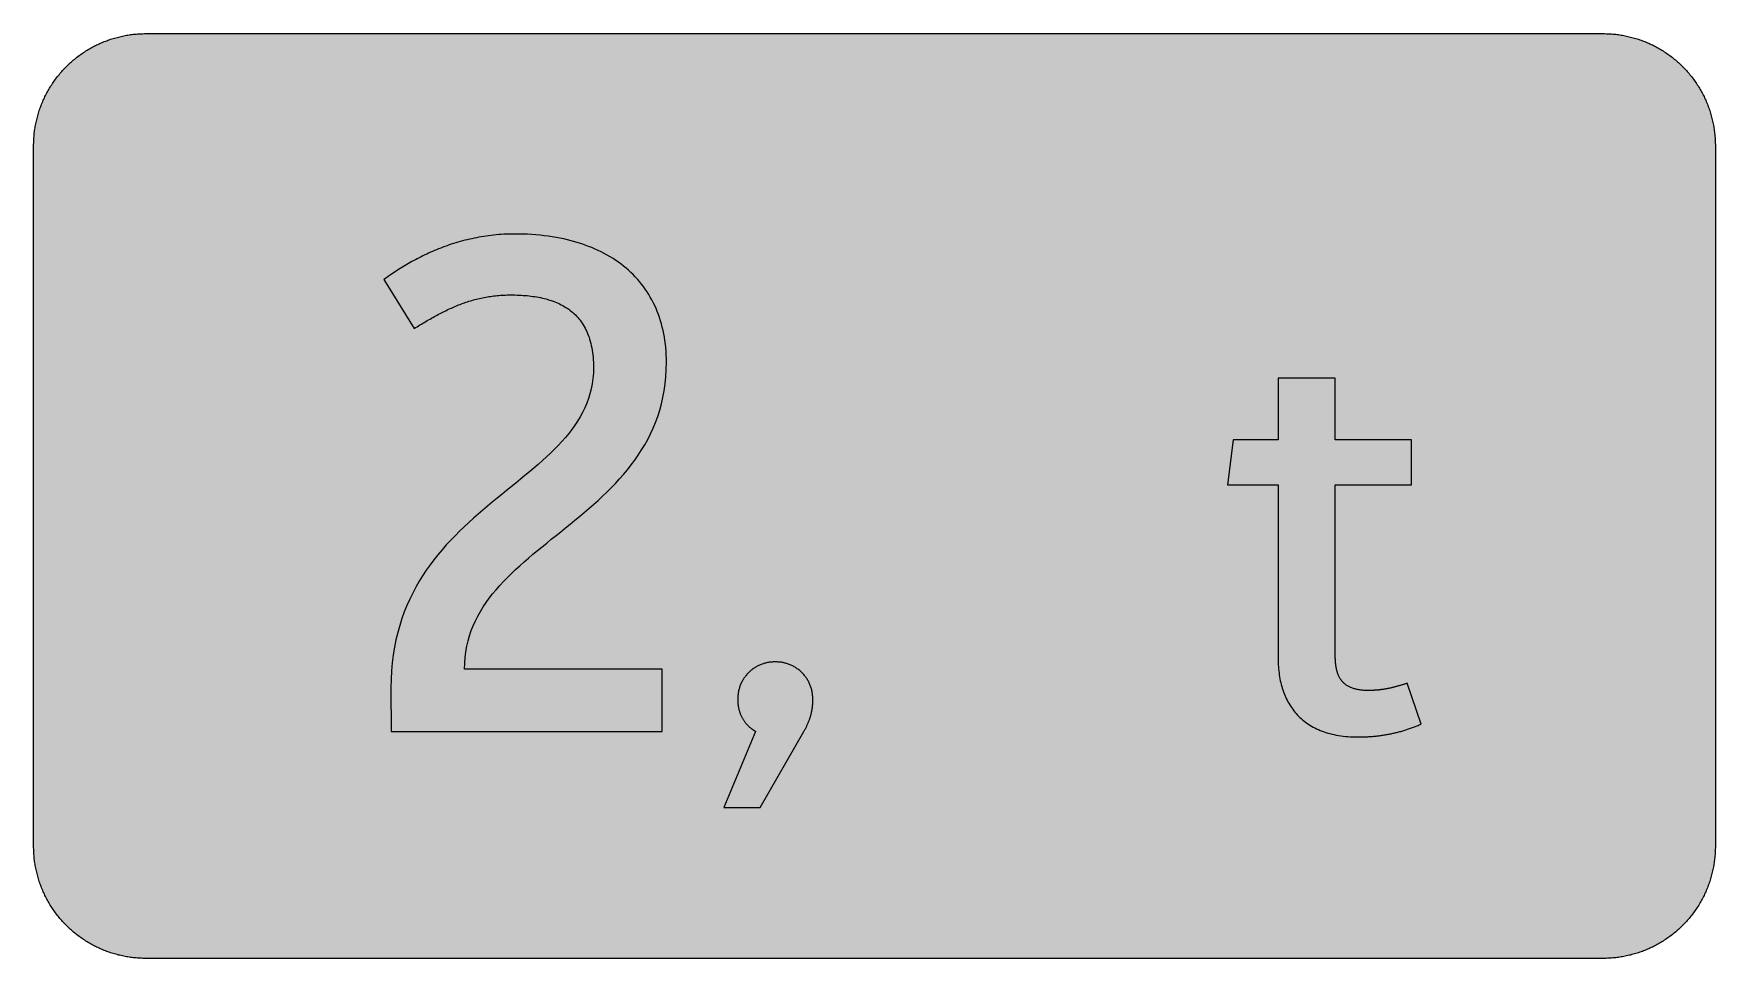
# Model space of a CAD drawing. Header units: millimetres. Extents: x 0 to 212, y 0 to 116.
import ezdxf

# ---------------------------------------------------------------- set-up
doc = ezdxf.new("R2010")
doc.units = ezdxf.units.MM

msp = doc.modelspace()

# ---------------------------------------------------------------- hatches: boundary and pattern name
for color, points in [(254, [(14.1633, 0.0536), (13.9878, 0.0533), (13.8125, 0.0559), (13.6373, 0.061), (13.462, 0.0686), (13.2893, 0.0787), (13.114, 0.0914), (12.9413, 0.1041), (12.7686, 0.1219), (12.5959, 0.1397), (12.4231, 0.16), (12.2504, 0.1829), (12.0777, 0.2057), (11.9075, 0.2337), (11.7373, 0.2616), (11.5672, 0.2921), (11.397, 0.3251), (11.2268, 0.3607), (11.0592, 0.3988), (10.8915, 0.4369), (10.7239, 0.4775), (10.5562, 0.5207), (10.3886, 0.5664), (10.2235, 0.6121), (10.0584, 0.6629), (9.8933, 0.7137), (9.7307, 0.7671), (9.5682, 0.8204), (9.4056, 0.8788), (9.2431, 0.9373), (9.083, 0.9982), (8.923, 1.0617), (8.763, 1.1252), (8.6055, 1.1938), (8.4455, 1.2624), (8.2906, 1.331), (8.1331, 1.4046), (7.9781, 1.4783), (7.8232, 1.5545), (7.6708, 1.6332), (7.5184, 1.7145), (7.366, 1.7958), (7.2161, 1.8796), (7.0663, 1.966), (6.919, 2.0523), (6.7716, 2.1438), (6.6243, 2.2352), (6.4795, 2.3266), (6.3348, 2.4232), (6.19, 2.5197), (6.0477, 2.6187), (5.908, 2.7178), (5.7683, 2.8194), (5.6286, 2.9235), (5.4915, 3.0302), (5.3543, 3.1369), (5.2197, 3.2461), (5.0851, 3.3579), (4.953, 3.4722), (4.8209, 3.5865), (4.6914, 3.7033), (4.5644, 3.8202), (4.4348, 3.9395), (4.3104, 4.0615), (4.1859, 4.1859), (4.0615, 4.3104), (3.9395, 4.4348), (3.8202, 4.5618), (3.7033, 4.6914), (3.5865, 4.8209), (3.4722, 4.953), (3.3579, 5.0851), (3.2487, 5.2197), (3.1369, 5.3543), (3.0302, 5.4915), (2.9235, 5.6286), (2.8194, 5.7683), (2.7178, 5.908), (2.6187, 6.0477), (2.5197, 6.19), (2.4232, 6.3348), (2.3266, 6.477), (2.2352, 6.6243), (2.1438, 6.7691), (2.0523, 6.919), (1.966, 7.0663), (1.8796, 7.2161), (1.7958, 7.366), (1.7145, 7.5184), (1.6332, 7.6708), (1.5545, 7.8232), (1.4783, 7.9781), (1.4046, 8.1331), (1.331, 8.2906), (1.2598, 8.4455), (1.1913, 8.603), (1.1252, 8.763), (1.0592, 8.923), (0.9982, 9.083), (0.9373, 9.2431), (0.8763, 9.4056), (0.8204, 9.5682), (0.7645, 9.7307), (0.7112, 9.8933), (0.6604, 10.0584), (0.6121, 10.2235), (0.5639, 10.3911), (0.5207, 10.5562), (0.4775, 10.7239), (0.4343, 10.8915), (0.3962, 11.0592), (0.3607, 11.2268), (0.3251, 11.397), (0.2921, 11.5672), (0.2616, 11.7373), (0.2311, 11.9075), (0.2057, 12.0802), (0.1803, 12.2504), (0.1575, 12.4231), (0.1372, 12.5959), (0.1194, 12.7686), (0.1041, 12.9413), (0.0889, 13.1166), (0.0787, 13.2893), (0.0686, 13.4645), (0.061, 13.6373), (0.0559, 13.8125), (0.0508, 13.9878), (0.0508, 14.163), (0.0522, 102.3592), (0.0508, 102.5322), (0.0559, 102.7074), (0.061, 102.8827), (0.0686, 103.058), (0.0787, 103.2307), (0.0889, 103.4059), (0.1041, 103.5787), (0.1194, 103.7514), (0.1372, 103.9241), (0.1575, 104.0968), (0.1803, 104.2695), (0.2057, 104.4423), (0.2311, 104.6124), (0.2616, 104.7826), (0.2921, 104.9528), (0.3251, 105.123), (0.3607, 105.2932), (0.3962, 105.4608), (0.4343, 105.6284), (0.4775, 105.7961), (0.5207, 105.9637), (0.5639, 106.1314), (0.6121, 106.2965), (0.6604, 106.4616), (0.7112, 106.6267), (0.7645, 106.7892), (0.8204, 106.9518), (0.8763, 107.1143), (0.9373, 107.2769), (0.9982, 107.4369), (1.0592, 107.5969), (1.1252, 107.757), (1.1913, 107.9144), (1.2598, 108.0745), (1.331, 108.2294), (1.4046, 108.3869), (1.4783, 108.5418), (1.5545, 108.6968), (1.6332, 108.8492), (1.7145, 109.0016), (1.7958, 109.154), (1.8796, 109.3038), (1.966, 109.4537), (2.0523, 109.601), (2.1438, 109.7483), (2.2352, 109.8956), (2.3266, 110.0404), (2.4232, 110.1852), (2.5197, 110.33), (2.6187, 110.4722), (2.7178, 110.6119), (2.8194, 110.7516), (2.9235, 110.8913), (3.0302, 111.0285), (3.1369, 111.1656), (3.2487, 111.3003), (3.3579, 111.4349), (3.4722, 111.567), (3.5865, 111.699), (3.7033, 111.8286), (3.8202, 111.9556), (3.9395, 112.0851), (4.0615, 112.2096), (4.1859, 112.334), (4.3104, 112.4585), (4.4348, 112.5804), (4.5644, 112.6998), (4.6914, 112.8166), (4.8209, 112.9335), (4.953, 113.0478), (5.0851, 113.1621), (5.2197, 113.2713), (5.3543, 113.3831), (5.4915, 113.4897), (5.6286, 113.5964), (5.7683, 113.7006), (5.908, 113.8022), (6.0477, 113.9012), (6.19, 114.0003), (6.3348, 114.0968), (6.4795, 114.1933), (6.6243, 114.2848), (6.7716, 114.3762), (6.919, 114.4676), (7.0663, 114.554), (7.2161, 114.6404), (7.366, 114.7242), (7.5184, 114.8055), (7.6708, 114.8867), (7.8232, 114.9655), (7.9781, 115.0417), (8.1331, 115.1153), (8.2906, 115.189), (8.4455, 115.2601), (8.6055, 115.3287), (8.763, 115.3947), (8.923, 115.4608), (9.083, 115.5217), (9.2431, 115.5827), (9.4056, 115.6437), (9.5682, 115.6995), (9.7307, 115.7554), (9.8933, 115.8088), (10.0584, 115.8596), (10.2235, 115.9078), (10.3886, 115.9561), (10.5562, 115.9993), (10.7239, 116.0424), (10.8915, 116.0856), (11.0592, 116.1237), (11.2268, 116.1593), (11.397, 116.1948), (11.5672, 116.2279), (11.7373, 116.2583), (11.9075, 116.2888), (12.0777, 116.3142), (12.2504, 116.3396), (12.4231, 116.3625), (12.5959, 116.3828), (12.7686, 116.4006), (12.9413, 116.4158), (13.114, 116.4311), (13.2893, 116.4412), (13.462, 116.4514), (13.6373, 116.459), (13.8125, 116.4641), (13.9878, 116.4692), (14.163, 116.4692), (197.6078, 116.4703), (197.7822, 116.4692), (197.9574, 116.4641), (198.1327, 116.459), (198.3054, 116.4514), (198.4807, 116.4412), (198.6534, 116.4311), (198.8287, 116.4158), (199.0014, 116.4006), (199.1741, 116.3828), (199.3468, 116.3625), (199.5195, 116.3396), (199.6897, 116.3142), (199.8624, 116.2888), (200.0326, 116.2583), (200.2028, 116.2279), (200.373, 116.1948), (200.5432, 116.1593), (200.7108, 116.1237), (200.8784, 116.0856), (201.0461, 116.0424), (201.2137, 115.9993), (201.3788, 115.9561), (201.5465, 115.9078), (201.7116, 115.8596), (201.8767, 115.8088), (202.0392, 115.7554), (202.2018, 115.6995), (202.3643, 115.6437), (202.5269, 115.5827), (202.6869, 115.5217), (202.8469, 115.4608), (203.007, 115.3947), (203.167, 115.3287), (203.3245, 115.2601), (203.4794, 115.189), (203.6369, 115.1153), (203.7918, 115.0417), (203.9468, 114.9655), (204.0992, 114.8867), (204.2516, 114.8055), (204.404, 114.7242), (204.5538, 114.6404), (204.7037, 114.554), (204.8535, 114.4676), (205.0009, 114.3762), (205.1456, 114.2848), (205.293, 114.1933), (205.4352, 114.0968), (205.58, 114.0003), (205.7222, 113.9012), (205.8619, 113.8022), (206.0016, 113.7006), (206.1413, 113.5964), (206.2785, 113.4897), (206.4156, 113.3831), (206.5503, 113.2713), (206.6849, 113.1621), (206.817, 113.0478), (206.949, 112.9335), (207.0786, 112.8166), (207.2081, 112.6998), (207.3351, 112.5804), (207.4596, 112.4585), (207.584, 112.334), (207.7085, 112.2096), (207.8304, 112.0851), (207.9498, 111.9556), (208.0666, 111.8286), (208.1835, 111.699), (208.2978, 111.567), (208.4121, 111.4349), (208.5238, 111.3003), (208.6331, 111.1656), (208.7397, 111.0285), (208.8464, 110.8913), (208.9506, 110.7516), (209.0522, 110.6119), (209.1512, 110.4722), (209.2503, 110.33), (209.3468, 110.1852), (209.4433, 110.0404), (209.5348, 109.8956), (209.6262, 109.7483), (209.7176, 109.601), (209.804, 109.4537), (209.8904, 109.3038), (209.9742, 109.154), (210.0555, 109.0016), (210.1367, 108.8492), (210.2155, 108.6968), (210.2917, 108.5418), (210.3653, 108.3869), (210.439, 108.2294), (210.5076, 108.0745), (210.5762, 107.9144), (210.6447, 107.757), (210.7082, 107.5969), (210.7717, 107.4369), (210.8327, 107.2769), (210.8911, 107.1143), (210.9495, 106.9518), (211.0029, 106.7892), (211.0562, 106.6267), (211.107, 106.4616), (211.1578, 106.2965), (211.2035, 106.1314), (211.2493, 105.9637), (211.2924, 105.7961), (211.3331, 105.6284), (211.3712, 105.4608), (211.4093, 105.2932), (211.4448, 105.123), (211.4779, 104.9528), (211.5083, 104.7826), (211.5363, 104.6124), (211.5642, 104.4423), (211.5871, 104.2695), (211.6099, 104.0968), (211.6303, 103.9241), (211.648, 103.7514), (211.6658, 103.5787), (211.6785, 103.4059), (211.6912, 103.2307), (211.7014, 103.058), (211.709, 102.8827), (211.7141, 102.7074), (211.7166, 102.5322), (211.7166, 102.3569), (211.7189, 14.1647), (211.7166, 13.9878), (211.7141, 13.8125), (211.709, 13.6373), (211.7014, 13.4645), (211.6912, 13.2893), (211.6785, 13.1166), (211.6658, 12.9413), (211.648, 12.7686), (211.6303, 12.5959), (211.6099, 12.4231), (211.5871, 12.2504), (211.5642, 12.0802), (211.5363, 11.9075), (211.5083, 11.7373), (211.4779, 11.5672), (211.4448, 11.397), (211.4093, 11.2268), (211.3712, 11.0592), (211.3331, 10.8915), (211.2924, 10.7239), (211.2493, 10.5562), (211.2035, 10.3911), (211.1578, 10.2235), (211.107, 10.0584), (211.0562, 9.8933), (211.0029, 9.7307), (210.9495, 9.5682), (210.8911, 9.4056), (210.8327, 9.2431), (210.7717, 9.083), (210.7082, 8.923), (210.6447, 8.763), (210.5762, 8.603), (210.5076, 8.4455), (210.439, 8.2906), (210.3653, 8.1331), (210.2917, 7.9781), (210.2155, 7.8232), (210.1367, 7.6708), (210.0555, 7.5184), (209.9742, 7.366), (209.8904, 7.2161), (209.804, 7.0663), (209.7176, 6.919), (209.6262, 6.7691), (209.5348, 6.6243), (209.4433, 6.477), (209.3468, 6.3348), (209.2503, 6.19), (209.1512, 6.0477), (209.0522, 5.908), (208.9506, 5.7683), (208.8464, 5.6286), (208.7397, 5.4915), (208.6331, 5.3543), (208.5238, 5.2197), (208.4121, 5.0851), (208.2978, 4.953), (208.1835, 4.8209), (208.0666, 4.6914), (207.9498, 4.5618), (207.8304, 4.4348), (207.7085, 4.3104), (207.584, 4.1859), (207.4596, 4.0615), (207.3351, 3.9395), (207.2081, 3.8202), (207.0786, 3.7033), (206.949, 3.5865), (206.817, 3.4722), (206.6849, 3.3579), (206.5503, 3.2461), (206.4156, 3.1369), (206.2785, 3.0302), (206.1413, 2.9235), (206.0016, 2.8194), (205.8619, 2.7178), (205.7222, 2.6187), (205.58, 2.5197), (205.4352, 2.4232), (205.293, 2.3266), (205.1456, 2.2352), (205.0009, 2.1438), (204.8535, 2.0523), (204.7037, 1.966), (204.5538, 1.8796), (204.404, 1.7958), (204.2516, 1.7145), (204.0992, 1.6332), (203.9468, 1.5545), (203.7918, 1.4783), (203.6369, 1.4046), (203.4794, 1.331), (203.3245, 1.2624), (203.167, 1.1938), (203.007, 1.1252), (202.8469, 1.0617), (202.6869, 0.9982), (202.5269, 0.9373), (202.3643, 0.8788), (202.2018, 0.8204), (202.0392, 0.7671), (201.8767, 0.7137), (201.7116, 0.6629), (201.5465, 0.6121), (201.3788, 0.5664), (201.2137, 0.5207), (201.0461, 0.4775), (200.8784, 0.4369), (200.7108, 0.3988), (200.5432, 0.3607), (200.373, 0.3251), (200.2028, 0.2921), (200.0326, 0.2616), (199.8624, 0.2337), (199.6897, 0.2057), (199.5195, 0.1829), (199.3468, 0.16), (199.1741, 0.1397), (199.0014, 0.1219), (198.8287, 0.1041), (198.6534, 0.0914), (198.4807, 0.0787), (198.3054, 0.0686), (198.1327, 0.061), (197.9574, 0.0559), (197.7822, 0.0533), (197.6069, 0.0533)]), (59, [(60.1126, 83.5738), (60.3707, 83.5711), (60.6298, 83.566), (60.8889, 83.5609), (61.1429, 83.5508), (61.3994, 83.5381), (61.6509, 83.5228), (61.9049, 83.505), (62.1538, 83.4822), (62.4027, 83.4568), (62.6491, 83.4288), (62.8929, 83.3958), (63.1342, 83.3603), (63.3755, 83.3222), (63.6118, 83.279), (63.848, 83.2307), (64.0817, 83.1799), (64.3128, 83.1266), (64.5389, 83.0682), (64.7649, 83.0047), (64.9859, 82.9361), (65.2069, 82.865), (65.4228, 82.7888), (65.6361, 82.71), (65.847, 82.6237), (66.0527, 82.5348), (66.2559, 82.4382), (66.4566, 82.3392), (66.6521, 82.235), (66.8452, 82.1258), (67.0331, 82.009), (67.2186, 81.8896), (67.3989, 81.7651), (67.5742, 81.6331), (67.7469, 81.4984), (67.9171, 81.3562), (68.0796, 81.2063), (68.2396, 81.0539), (68.3946, 80.8939), (68.5444, 80.7288), (68.6918, 80.5586), (68.8315, 80.3808), (68.9661, 80.198), (69.0982, 80.0075), (69.2226, 79.8093), (69.3445, 79.6087), (69.4588, 79.3979), (69.5681, 79.182), (69.6747, 78.9584), (69.7713, 78.7298), (69.8652, 78.4911), (69.9516, 78.2498), (70.0329, 77.9983), (70.1091, 77.7392), (70.1777, 77.4751), (70.2412, 77.2008), (70.2996, 76.9214), (70.3504, 76.6343), (70.3936, 76.3372), (70.4317, 76.0349), (70.4621, 75.725), (70.4875, 75.405), (70.5053, 75.0773), (70.5155, 74.7446), (70.518, 74.3991), (70.5002, 73.7108), (70.4444, 73.0402), (70.3555, 72.3875), (70.231, 71.7499), (70.0761, 71.1302), (69.8881, 70.5231), (69.6697, 69.9338), (69.4233, 69.3547), (69.149, 68.7908), (68.8467, 68.2371), (68.519, 67.6961), (68.166, 67.1627), (67.7901, 66.642), (67.3938, 66.1289), (66.9747, 65.6234), (66.5353, 65.1256), (66.0781, 64.6354), (65.6031, 64.1477), (65.1129, 63.6676), (64.6074, 63.1901), (64.0867, 62.7177), (63.5533, 62.2452), (63.0098, 61.7753), (62.4535, 61.3054), (61.8896, 60.8381), (61.3156, 60.3682), (60.7365, 59.8957), (60.1523, 59.4233), (59.5605, 58.9458), (58.9686, 58.4657), (58.3717, 57.9806), (57.7748, 57.4878), (57.1779, 56.9925), (56.581, 56.4871), (55.9867, 55.974), (55.3974, 55.4533), (54.8107, 54.9224), (54.2315, 54.3814), (53.66, 53.8302), (53.0936, 53.2663), (52.5399, 52.6898), (51.9938, 52.1005), (51.4629, 51.496), (50.9422, 50.8762), (50.4342, 50.2412), (49.944, 49.5884), (49.469, 48.9179), (49.0118, 48.2321), (48.575, 47.5234), (48.1559, 46.797), (47.7571, 46.0502), (47.3812, 45.2831), (47.0306, 44.4906), (46.703, 43.6778), (46.4007, 42.8396), (46.1264, 41.976), (45.8775, 41.0896), (45.659, 40.1752), (45.4736, 39.2328), (45.3161, 38.2651), (45.1917, 37.2669), (45.1028, 36.2407), (45.0494, 35.1841), (45.0291, 34.0944), (45.0314, 28.6286), (79.1626, 28.6286), (79.1626, 36.4779), (54.2918, 36.4779), (54.3077, 37.2237), (54.3636, 37.9501), (54.4525, 38.6588), (54.577, 39.3471), (54.7319, 40.0202), (54.9173, 40.6756), (55.1358, 41.3131), (55.3822, 41.9379), (55.6565, 42.5475), (55.9562, 43.1444), (56.2839, 43.7261), (56.6344, 44.2976), (57.0078, 44.8564), (57.404, 45.4025), (57.8231, 45.941), (58.26, 46.4693), (58.7146, 46.9875), (59.1871, 47.5005), (59.6773, 48.0035), (60.1828, 48.5013), (60.7009, 48.9941), (61.2318, 49.4817), (61.7728, 49.9643), (62.3265, 50.4444), (62.8904, 50.9194), (63.4594, 51.3944), (64.0385, 51.8668), (64.6227, 52.3392), (65.2094, 52.8117), (65.8012, 53.2841), (66.3956, 53.7591), (66.99, 54.2366), (67.5869, 54.7167), (68.1787, 55.2018), (68.7705, 55.6895), (69.3598, 56.1823), (69.944, 56.6826), (70.5206, 57.1881), (71.0921, 57.7037), (71.6534, 58.2244), (72.2071, 58.7553), (72.7507, 59.2963), (73.2815, 59.8475), (73.7997, 60.4088), (74.3026, 60.9829), (74.7928, 61.5696), (75.2653, 62.169), (75.7225, 62.7812), (76.1594, 63.4111), (76.5759, 64.0537), (76.9722, 64.7141), (77.3455, 65.3923), (77.6986, 66.0857), (78.0237, 66.7995), (78.326, 67.531), (78.6003, 68.2828), (78.8467, 69.0575), (79.0626, 69.85), (79.2505, 70.6679), (79.4055, 71.5061), (79.5274, 72.3697), (79.6188, 73.2561), (79.6722, 74.168), (79.69, 75.1053), (79.6849, 75.5752), (79.6696, 76.0374), (79.6442, 76.4921), (79.6061, 76.9442), (79.5604, 77.3887), (79.5045, 77.8281), (79.436, 78.2599), (79.3598, 78.6867), (79.2734, 79.1058), (79.1769, 79.5198), (79.0702, 79.9287), (78.9534, 80.3275), (78.8264, 80.7237), (78.6892, 81.1124), (78.5419, 81.4934), (78.3869, 81.8693), (78.2218, 82.2376), (78.0466, 82.6008), (77.8612, 82.9564), (77.6681, 83.3044), (77.4649, 83.6473), (77.2516, 83.9826), (77.028, 84.3102), (76.7969, 84.6303), (76.5581, 84.9452), (76.3067, 85.2526), (76.0476, 85.5523), (75.7809, 85.8469), (75.504, 86.1314), (75.217, 86.4108), (74.9224, 86.6826), (74.6201, 86.9467), (74.3077, 87.2033), (73.9851, 87.4522), (73.6549, 87.6935), (73.3171, 87.9272), (72.9717, 88.1558), (72.6161, 88.3742), (72.2503, 88.585), (71.8795, 88.7908), (71.4985, 88.9864), (71.1098, 89.1743), (70.7111, 89.3547), (70.3072, 89.5274), (69.8932, 89.6925), (69.4715, 89.8474), (69.0397, 89.9973), (68.6029, 90.137), (68.1558, 90.2691), (67.7037, 90.3935), (67.2414, 90.5104), (66.7715, 90.617), (66.2965, 90.7161), (65.8114, 90.8075), (65.3186, 90.8914), (64.8183, 90.965), (64.3103, 91.0285), (63.7972, 91.0869), (63.2739, 91.1352), (62.7431, 91.1758), (62.2071, 91.2063), (61.6636, 91.2266), (61.1099, 91.2419), (60.5511, 91.2444), (60.2183, 91.2444), (59.8881, 91.2368), (59.5579, 91.2266), (59.2303, 91.2089), (58.9051, 91.1911), (58.5826, 91.1657), (58.2625, 91.1403), (57.945, 91.1073), (57.6301, 91.0717), (57.3151, 91.0336), (57.0052, 90.9904), (56.6953, 90.9422), (56.388, 90.8939), (56.0857, 90.838), (55.7835, 90.7821), (55.4838, 90.7212), (55.1866, 90.6577), (54.8919, 90.5916), (54.5998, 90.5205), (54.3103, 90.4494), (54.0233, 90.3732), (53.7388, 90.2945), (53.4568, 90.2132), (53.1749, 90.1294), (52.898, 90.043), (52.6237, 89.9541), (52.3519, 89.8627), (52.0802, 89.7687), (51.8135, 89.6722), (51.5493, 89.5731), (51.2877, 89.474), (51.0261, 89.3724), (50.7695, 89.2658), (50.5155, 89.1616), (50.2641, 89.0524), (50.0151, 88.9432), (49.7688, 88.8314), (49.5249, 88.7197), (49.2836, 88.6054), (49.0449, 88.4885), (48.8086, 88.3717), (48.575, 88.2548), (48.3438, 88.1355), (48.1152, 88.0135), (47.8917, 87.8942), (47.6682, 87.7722), (47.4497, 87.6478), (47.2313, 87.5259), (47.0179, 87.4014), (46.8071, 87.2744), (46.5988, 87.1499), (46.3931, 87.0255), (46.1899, 86.8985), (45.9892, 86.7715), (45.7937, 86.6445), (45.5981, 86.5175), (45.4076, 86.393), (45.2171, 86.266), (45.0317, 86.139), (44.8488, 86.012), (44.671, 85.8876), (44.4932, 85.7631), (44.3179, 85.6361), (44.1477, 85.5116), (47.9418, 79.3404), (48.1254, 79.4537), (48.3108, 79.568), (48.4962, 79.6823), (48.6791, 79.7941), (48.862, 79.9033), (49.0449, 80.0151), (49.2252, 80.1218), (49.4081, 80.231), (49.5884, 80.3351), (49.7688, 80.4418), (49.9491, 80.5434), (50.1294, 80.6475), (50.3098, 80.7466), (50.4876, 80.8482), (50.6679, 80.9447), (50.8457, 81.0412), (51.0261, 81.1378), (51.2039, 81.2317), (51.3842, 81.3232), (51.562, 81.4146), (51.7423, 81.5035), (51.9201, 81.5924), (52.1005, 81.6788), (52.2808, 81.7626), (52.4586, 81.8464), (52.639, 81.9277), (52.8193, 82.009), (52.9996, 82.0877), (53.1825, 82.1639), (53.3629, 82.2376), (53.5457, 82.3112), (53.7286, 82.3824), (53.9115, 82.4509), (54.0944, 82.5195), (54.2798, 82.5856), (54.4652, 82.6491), (54.6506, 82.71), (54.8386, 82.771), (55.0266, 82.8269), (55.2145, 82.8853), (55.4025, 82.9386), (55.593, 82.9894), (55.786, 83.0402), (55.9765, 83.0885), (56.1721, 83.1342), (56.3651, 83.1774), (56.5607, 83.218), (56.7588, 83.2587), (56.957, 83.2942), (57.1576, 83.3298), (57.3583, 83.3628), (57.5589, 83.3933), (57.7647, 83.4212), (57.9679, 83.4466), (58.1762, 83.472), (58.3844, 83.4923), (58.5927, 83.5101), (58.8061, 83.5279), (59.0194, 83.5406), (59.2328, 83.5533), (59.4512, 83.5609), (59.6697, 83.5685), (59.8881, 83.5711), (60.1116, 83.5736)]), (59, [(156.6855, 37.8008), (156.6875, 37.5336), (156.6926, 37.2694), (156.7053, 37.0053), (156.7205, 36.7462), (156.7409, 36.4896), (156.7663, 36.2356), (156.7967, 35.9842), (156.8323, 35.7327), (156.8704, 35.4863), (156.9136, 35.245), (156.9618, 35.0037), (157.0152, 34.765), (157.0736, 34.5313), (157.1371, 34.2976), (157.2057, 34.069), (157.2768, 33.8455), (157.3555, 33.622), (157.4368, 33.4035), (157.5232, 33.1876), (157.6146, 32.9768), (157.7111, 32.766), (157.8127, 32.5628), (157.9194, 32.3596), (158.0312, 32.1615), (158.148, 31.9684), (158.2699, 31.7779), (158.3944, 31.59), (158.5265, 31.4071), (158.6636, 31.2293), (158.8033, 31.054), (158.9507, 30.8839), (159.1005, 30.7162), (159.258, 30.5537), (159.418, 30.3962), (159.5857, 30.2438), (159.7558, 30.0939), (159.9336, 29.9491), (160.1165, 29.8069), (160.3019, 29.6723), (160.495, 29.5402), (160.6931, 29.4132), (160.8963, 29.2913), (161.102, 29.1744), (161.3154, 29.0601), (161.5338, 28.9535), (161.7574, 28.8519), (161.986, 28.7528), (162.2222, 28.6614), (162.4609, 28.575), (162.7048, 28.4912), (162.9562, 28.415), (163.2128, 28.3439), (163.4719, 28.2778), (163.7386, 28.2169), (164.0103, 28.161), (164.2872, 28.1127), (164.5717, 28.067), (164.8587, 28.0289), (165.1533, 27.9959), (165.4531, 27.9705), (165.7579, 27.9502), (166.0677, 27.9349), (166.3827, 27.9248), (166.7053, 27.9222), (166.8323, 27.9222), (166.9618, 27.9222), (167.0914, 27.9248), (167.2184, 27.9273), (167.3479, 27.9298), (167.4749, 27.9349), (167.6044, 27.94), (167.7314, 27.9451), (167.861, 27.9527), (167.988, 27.9578), (168.115, 27.9654), (168.2445, 27.9756), (168.3715, 27.9832), (168.4985, 27.9933), (168.6255, 28.006), (168.7525, 28.0162), (168.8795, 28.0289), (169.0065, 28.0416), (169.1335, 28.0568), (169.2605, 28.0695), (169.3875, 28.0873), (169.5145, 28.1026), (169.639, 28.1203), (169.766, 28.1381), (169.8904, 28.1559), (170.0174, 28.1762), (170.1419, 28.1965), (170.2689, 28.2169), (170.3934, 28.2397), (170.5204, 28.2626), (170.6448, 28.2854), (170.7693, 28.3083), (170.8937, 28.3337), (171.0182, 28.3616), (171.1427, 28.387), (171.2671, 28.415), (171.3916, 28.4429), (171.516, 28.4734), (171.638, 28.5039), (171.7624, 28.5344), (171.8869, 28.5674), (172.0088, 28.6004), (172.1333, 28.6334), (172.2552, 28.6664), (172.3796, 28.702), (172.5016, 28.7401), (172.6235, 28.7757), (172.7454, 28.8138), (172.8673, 28.8519), (172.9892, 28.8925), (173.1112, 28.9331), (173.2331, 28.9738), (173.355, 29.017), (173.4744, 29.0601), (173.5963, 29.1059), (173.7182, 29.149), (173.8376, 29.1948), (173.957, 29.243), (174.0789, 29.2913), (174.1983, 29.3395), (174.3177, 29.3878), (174.437, 29.4386), (174.5564, 29.4919), (174.6758, 29.5427), (172.9133, 34.696), (172.8267, 34.6659), (172.7403, 34.6354), (172.6565, 34.6075), (172.5727, 34.5796), (172.4889, 34.5516), (172.4076, 34.5262), (172.3238, 34.4983), (172.2425, 34.4729), (172.1612, 34.4475), (172.0799, 34.4221), (172.0012, 34.3992), (171.9199, 34.3738), (171.8412, 34.351), (171.7624, 34.3281), (171.6837, 34.3052), (171.6049, 34.2824), (171.5287, 34.2621), (171.45, 34.2417), (171.3738, 34.2214), (171.2976, 34.2011), (171.2214, 34.1808), (171.1452, 34.163), (171.069, 34.1427), (170.9928, 34.1249), (170.9191, 34.1071), (170.8429, 34.0893), (170.7693, 34.0741), (170.6956, 34.0563), (170.6194, 34.0411), (170.5458, 34.0258), (170.4721, 34.0106), (170.3984, 33.9979), (170.3248, 33.9827), (170.2511, 33.97), (170.1775, 33.9573), (170.1063, 33.9446), (170.0327, 33.9319), (169.959, 33.9217), (169.8854, 33.9115), (169.8142, 33.8988), (169.7406, 33.8887), (169.6695, 33.8811), (169.5958, 33.8709), (169.5221, 33.8607), (169.451, 33.8531), (169.3774, 33.8455), (169.3037, 33.8379), (169.23, 33.8303), (169.1589, 33.8252), (169.0853, 33.8176), (169.0116, 33.8125), (168.9379, 33.8074), (168.8643, 33.8023), (168.7906, 33.7972), (168.717, 33.7947), (168.6433, 33.7896), (168.5696, 33.7871), (168.496, 33.7845), (168.4198, 33.782), (168.3461, 33.7795), (168.2699, 33.7795), (168.1963, 33.7769), (168.1201, 33.7769), (168.0439, 33.7769), (167.8965, 33.7769), (167.7518, 33.782), (167.6121, 33.7871), (167.4749, 33.7947), (167.3403, 33.8049), (167.2082, 33.8176), (167.0787, 33.8328), (166.9542, 33.848), (166.8323, 33.8684), (166.7104, 33.8887), (166.5961, 33.9115), (166.4818, 33.9395), (166.37, 33.9649), (166.2633, 33.9954), (166.1566, 34.0284), (166.055, 34.0614), (165.956, 34.0995), (165.8569, 34.1376), (165.7629, 34.1782), (165.6715, 34.2214), (165.5826, 34.2671), (165.4962, 34.3129), (165.4124, 34.3611), (165.3311, 34.4145), (165.2549, 34.4678), (165.1787, 34.5211), (165.1051, 34.5796), (165.034, 34.638), (164.9654, 34.7015), (164.8993, 34.765), (164.8333, 34.8285), (164.7723, 34.8971), (164.7139, 34.9656), (164.6555, 35.0393), (164.6022, 35.113), (164.5488, 35.1866), (164.5006, 35.2654), (164.4523, 35.3441), (164.4066, 35.4254), (164.3609, 35.5092), (164.3202, 35.5956), (164.2821, 35.6819), (164.244, 35.7734), (164.2085, 35.8648), (164.1754, 35.9562), (164.1424, 36.0528), (164.1145, 36.1493), (164.0865, 36.2483), (164.0611, 36.3474), (164.0357, 36.4515), (164.0154, 36.5557), (163.9951, 36.6624), (163.9748, 36.769), (163.9595, 36.8808), (163.9443, 36.9926), (163.9316, 37.1069), (163.9189, 37.2212), (163.9087, 37.338), (163.9011, 37.4574), (163.8935, 37.5793), (163.8884, 37.7012), (163.8859, 37.8257), (163.8833, 37.9527), (163.8808, 38.0797), (163.8833, 59.6717), (173.4785, 59.6717), (173.4785, 65.3161), (163.8833, 65.3161), (163.8833, 73.0772), (156.6855, 73.0772), (156.6855, 65.3161), (151.0411, 65.3161), (150.3355, 59.6717), (156.6855, 59.6717)]), (59, [(88.6714, 32.6496), (88.6714, 32.5298), (88.6739, 32.4155), (88.6816, 32.3012), (88.6892, 32.1894), (88.6993, 32.0777), (88.7095, 31.971), (88.7247, 31.8643), (88.74, 31.7602), (88.7603, 31.6586), (88.7781, 31.5595), (88.8009, 31.4604), (88.8238, 31.3639), (88.8492, 31.2699), (88.8746, 31.1785), (88.9025, 31.0871), (88.933, 30.9982), (88.9635, 30.9118), (88.9965, 30.8254), (89.0295, 30.7442), (89.0651, 30.6603), (89.1007, 30.5816), (89.1388, 30.5029), (89.1769, 30.4267), (89.2175, 30.353), (89.2581, 30.2793), (89.2988, 30.2082), (89.3394, 30.1396), (89.3826, 30.0711), (89.4258, 30.005), (89.4715, 29.9415), (89.5147, 29.878), (89.5604, 29.8171), (89.6061, 29.7586), (89.6518, 29.7002), (89.6976, 29.6443), (89.7458, 29.5885), (89.7915, 29.5351), (89.8398, 29.4843), (89.8855, 29.4335), (89.9338, 29.3853), (89.982, 29.337), (90.0278, 29.2913), (90.076, 29.2481), (90.1217, 29.2049), (90.17, 29.1643), (90.2157, 29.1236), (90.2614, 29.0855), (90.3072, 29.0474), (90.3503, 29.0119), (90.3961, 28.9763), (90.4392, 28.9433), (90.4824, 28.9128), (90.5256, 28.8823), (90.5662, 28.8519), (90.6069, 28.8239), (90.6475, 28.796), (90.6856, 28.7706), (90.7237, 28.7477), (90.7618, 28.7249), (90.7974, 28.702), (90.8304, 28.6817), (90.866, 28.6639), (90.8964, 28.6436), (90.9269, 28.6283), (86.9075, 19.0317), (91.4936, 19.0317), (96.9959, 28.6286), (97.0432, 28.7122), (97.0915, 28.7985), (97.1372, 28.8823), (97.1829, 28.9662), (97.2261, 29.0474), (97.2668, 29.1313), (97.3074, 29.2125), (97.348, 29.2913), (97.3861, 29.3726), (97.4217, 29.4513), (97.4573, 29.53), (97.4928, 29.6062), (97.5258, 29.685), (97.5563, 29.7612), (97.5868, 29.8348), (97.6173, 29.911), (97.6452, 29.9847), (97.6732, 30.0584), (97.7011, 30.1295), (97.7265, 30.2031), (97.7494, 30.2743), (97.7722, 30.3428), (97.7951, 30.414), (97.8179, 30.4825), (97.8383, 30.5511), (97.856, 30.6172), (97.8764, 30.6857), (97.8941, 30.7518), (97.9094, 30.8178), (97.9272, 30.8813), (97.9424, 30.9448), (97.9551, 31.0083), (97.9703, 31.0718), (97.983, 31.1328), (97.9957, 31.1937), (98.0059, 31.2547), (98.0161, 31.3131), (98.0262, 31.3715), (98.0364, 31.43), (98.044, 31.4884), (98.0542, 31.5443), (98.0618, 31.6001), (98.0669, 31.656), (98.0745, 31.7094), (98.0796, 31.7652), (98.0872, 31.816), (98.0923, 31.8694), (98.0948, 31.9202), (98.0999, 31.971), (98.1024, 32.0218), (98.1075, 32.0726), (98.11, 32.1208), (98.1126, 32.1691), (98.1151, 32.2148), (98.1177, 32.2631), (98.1177, 32.3088), (98.1202, 32.352), (98.1202, 32.3977), (98.1202, 32.4409), (98.1227, 32.4841), (98.1227, 32.5272), (98.1227, 32.5679), (98.1227, 32.6085), (98.1227, 32.6492), (98.1227, 32.7736), (98.1177, 32.8981), (98.11, 33.02), (98.0999, 33.1445), (98.0872, 33.2638), (98.0694, 33.3858), (98.0516, 33.5026), (98.0313, 33.622), (98.0059, 33.7388), (97.978, 33.8531), (97.95, 33.9674), (97.917, 34.0792), (97.8814, 34.1909), (97.8433, 34.3027), (97.8052, 34.4119), (97.7621, 34.5186), (97.7163, 34.6253), (97.6681, 34.7294), (97.6198, 34.831), (97.5665, 34.9326), (97.5131, 35.0317), (97.4547, 35.1307), (97.3963, 35.2273), (97.3353, 35.3212), (97.2718, 35.4152), (97.2058, 35.5067), (97.1372, 35.5956), (97.0661, 35.6845), (96.995, 35.7708), (96.9213, 35.8546), (96.8451, 35.9359), (96.7664, 36.0172), (96.6851, 36.0959), (96.6038, 36.1721), (96.52, 36.2458), (96.4336, 36.3195), (96.3447, 36.388), (96.2558, 36.4566), (96.1644, 36.5227), (96.0704, 36.5862), (95.9764, 36.6471), (95.8799, 36.7081), (95.7809, 36.764), (95.6818, 36.8198), (95.5802, 36.8706), (95.4761, 36.9214), (95.3719, 36.9672), (95.2678, 37.0129), (95.1586, 37.0561), (95.0493, 37.0967), (94.9401, 37.1323), (94.8284, 37.1678), (94.7166, 37.2008), (94.6023, 37.2313), (94.4855, 37.2567), (94.3686, 37.2821), (94.2518, 37.3024), (94.1324, 37.3228), (94.013, 37.338), (93.8911, 37.3507), (93.7692, 37.3609), (93.6473, 37.3685), (93.5228, 37.3736), (93.3958, 37.3736), (93.2713, 37.3736), (93.1469, 37.3685), (93.025, 37.3609), (92.9005, 37.3507), (92.7811, 37.338), (92.6592, 37.3228), (92.5424, 37.3024), (92.423, 37.2821), (92.3061, 37.2567), (92.1918, 37.2313), (92.0775, 37.2008), (91.9658, 37.1678), (91.854, 37.1323), (91.7423, 37.0967), (91.633, 37.0561), (91.5264, 37.0129), (91.4197, 36.9672), (91.3155, 36.9214), (91.2139, 36.8706), (91.1123, 36.8198), (91.0133, 36.764), (90.9142, 36.7081), (90.8177, 36.6471), (90.7237, 36.5862), (90.6297, 36.5227), (90.5383, 36.4566), (90.4494, 36.388), (90.3605, 36.3195), (90.2741, 36.2458), (90.1903, 36.1721), (90.109, 36.0959), (90.0278, 36.0172), (89.949, 35.9359), (89.8728, 35.8546), (89.7992, 35.7708), (89.7255, 35.6845), (89.6569, 35.5956), (89.5883, 35.5067), (89.5223, 35.4152), (89.4588, 35.3212), (89.3978, 35.2273), (89.3369, 35.1307), (89.281, 35.0317), (89.2251, 34.9326), (89.1743, 34.831), (89.1235, 34.7294), (89.0778, 34.6253), (89.0321, 34.5186), (88.9889, 34.4119), (88.9483, 34.3027), (88.9102, 34.1909), (88.8771, 34.0792), (88.8441, 33.9674), (88.8136, 33.8531), (88.7882, 33.7388), (88.7628, 33.622), (88.7425, 33.5026), (88.7222, 33.3858), (88.707, 33.2638), (88.6943, 33.1445), (88.6841, 33.02), (88.6765, 32.8981), (88.6714, 32.7736), (88.6714, 32.6492)])]:
    msp.add_hatch(color=color).paths.add_polyline_path(points)
h = msp.add_hatch(color=59)
h.paths.add_polyline_path([(14.1633, 3.5814), (13.8887, 3.5839), (13.6169, 3.5941), (13.3477, 3.6119), (13.081, 3.6347), (12.8143, 3.6652), (12.5501, 3.7008), (12.2885, 3.7465), (12.0294, 3.7948), (11.7729, 3.8506), (11.5164, 3.9141), (11.2649, 3.9827), (11.016, 4.0564), (10.7671, 4.1351), (10.5232, 4.2215), (10.2819, 4.3129), (10.0432, 4.412), (9.8069, 4.5161), (9.5733, 4.6228), (9.3447, 4.7371), (9.1186, 4.8565), (8.8951, 4.9809), (8.6741, 5.113), (8.4582, 5.2476), (8.2448, 5.3873), (8.0366, 5.5321), (7.8308, 5.682), (7.6276, 5.8369), (7.4295, 5.9969), (7.2365, 6.1595), (7.046, 6.3297), (6.8605, 6.5024), (6.6777, 6.6802), (6.5024, 6.8605), (6.3271, 7.046), (6.1595, 7.2365), (5.9969, 7.432), (5.8369, 7.6302), (5.682, 7.8308), (5.5321, 8.0366), (5.3873, 8.2448), (5.2451, 8.4582), (5.1105, 8.6741), (4.9809, 8.8951), (4.8565, 9.1186), (4.7371, 9.3447), (4.6228, 9.5758), (4.5136, 9.8069), (4.4094, 10.0432), (4.3129, 10.2819), (4.2215, 10.5232), (4.1351, 10.7696), (4.0538, 11.016), (3.9802, 11.2649), (3.9116, 11.5189), (3.8506, 11.7729), (3.7948, 12.0294), (3.744, 12.2911), (3.7008, 12.5527), (3.6627, 12.8143), (3.6322, 13.081), (3.6093, 13.3502), (3.5916, 13.6195), (3.5814, 13.8913), (3.5789, 14.163), (3.58, 102.3592), (3.5814, 102.6312), (3.5916, 102.903), (3.6093, 103.1723), (3.6322, 103.439), (3.6627, 103.7057), (3.7008, 103.9698), (3.744, 104.2314), (3.7948, 104.4905), (3.8506, 104.7471), (3.9116, 105.0036), (3.9802, 105.2551), (4.0538, 105.504), (4.1351, 105.7529), (4.2215, 105.9967), (4.3129, 106.238), (4.4094, 106.4768), (4.5136, 106.713), (4.6228, 106.9467), (4.7371, 107.1753), (4.8565, 107.4014), (4.9809, 107.6249), (5.1105, 107.8459), (5.2451, 108.0618), (5.3873, 108.2751), (5.5321, 108.4834), (5.682, 108.6891), (5.8369, 108.8923), (5.9969, 109.0905), (6.1595, 109.2835), (6.3271, 109.474), (6.5024, 109.6594), (6.6777, 109.8423), (6.8605, 110.0176), (7.046, 110.1928), (7.2365, 110.3605), (7.4295, 110.523), (7.6276, 110.683), (7.8308, 110.838), (8.0366, 110.9878), (8.2448, 111.1326), (8.4582, 111.2749), (8.6741, 111.4095), (8.8951, 111.539), (9.1186, 111.6635), (9.3447, 111.7829), (9.5733, 111.8972), (9.8069, 112.0064), (10.0432, 112.1105), (10.2819, 112.207), (10.5232, 112.2985), (10.7671, 112.3848), (11.016, 112.4661), (11.2649, 112.5398), (11.5164, 112.6084), (11.7729, 112.6693), (12.0294, 112.7252), (12.2885, 112.776), (12.5501, 112.8192), (12.8143, 112.8573), (13.081, 112.8878), (13.3477, 112.9106), (13.6169, 112.9284), (13.8887, 112.9386), (14.163, 112.9411), (197.6078, 112.9425), (197.8787, 112.9386), (198.1505, 112.9284), (198.4197, 112.9106), (198.689, 112.8878), (198.9557, 112.8573), (199.2173, 112.8192), (199.4789, 112.776), (199.7405, 112.7252), (199.9971, 112.6693), (200.2511, 112.6084), (200.5051, 112.5398), (200.754, 112.4661), (201.0004, 112.3848), (201.2467, 112.2985), (201.488, 112.207), (201.7268, 112.1105), (201.963, 112.0064), (202.1942, 111.8972), (202.4253, 111.7829), (202.6514, 111.6635), (202.8749, 111.539), (203.0959, 111.4095), (203.3118, 111.2749), (203.5251, 111.1326), (203.7334, 110.9878), (203.9391, 110.838), (204.1398, 110.683), (204.3379, 110.523), (204.5335, 110.3605), (204.724, 110.1928), (204.9094, 110.0176), (205.0898, 109.8423), (205.2676, 109.6594), (205.4403, 109.474), (205.6105, 109.2835), (205.773, 109.0905), (205.933, 108.8923), (206.088, 108.6891), (206.2378, 108.4834), (206.3826, 108.2751), (206.5223, 108.0618), (206.6569, 107.8459), (206.789, 107.6249), (206.9135, 107.4014), (207.0329, 107.1753), (207.1472, 106.9467), (207.2538, 106.713), (207.358, 106.4768), (207.457, 106.238), (207.5485, 105.9967), (207.6348, 105.7529), (207.7136, 105.504), (207.7872, 105.2551), (207.8558, 105.0036), (207.9193, 104.7471), (207.9752, 104.4905), (208.0235, 104.2314), (208.0692, 103.9698), (208.1047, 103.7057), (208.1352, 103.439), (208.1581, 103.1723), (208.1759, 102.903), (208.186, 102.6312), (208.1911, 102.3569), (208.1911, 14.1647), (208.186, 13.8913), (208.1759, 13.6195), (208.1581, 13.3502), (208.1352, 13.081), (208.1047, 12.8143), (208.0692, 12.5527), (208.0235, 12.2911), (207.9752, 12.0294), (207.9193, 11.7729), (207.8558, 11.5189), (207.7872, 11.2649), (207.7136, 11.016), (207.6348, 10.7696), (207.5485, 10.5232), (207.457, 10.2819), (207.358, 10.0432), (207.2538, 9.8069), (207.1472, 9.5758), (207.0329, 9.3447), (206.9135, 9.1186), (206.789, 8.8951), (206.6569, 8.6741), (206.5223, 8.4582), (206.3826, 8.2448), (206.2378, 8.0366), (206.088, 7.8308), (205.933, 7.6302), (205.773, 7.432), (205.6105, 7.2365), (205.4403, 7.046), (205.2676, 6.8605), (205.0898, 6.6802), (204.9094, 6.5024), (204.724, 6.3297), (204.5335, 6.1595), (204.3379, 5.9969), (204.1398, 5.8369), (203.9391, 5.682), (203.7334, 5.5321), (203.5251, 5.3873), (203.3118, 5.2476), (203.0959, 5.113), (202.8749, 4.9809), (202.6514, 4.8565), (202.4253, 4.7371), (202.1942, 4.6228), (201.963, 4.5161), (201.7268, 4.412), (201.488, 4.3129), (201.2467, 4.2215), (201.0004, 4.1351), (200.754, 4.0564), (200.5051, 3.9827), (200.2511, 3.9141), (199.9971, 3.8506), (199.7405, 3.7948), (199.4789, 3.7465), (199.2173, 3.7008), (198.9557, 3.6652), (198.689, 3.6347), (198.4197, 3.6119), (198.1505, 3.5941), (197.8787, 3.5839), (197.6069, 3.5789)])
h.paths.add_polyline_path([(14.1633, 8.8731), (14.0259, 8.8748), (13.8887, 8.8798), (13.7541, 8.8875), (13.622, 8.9002), (13.4874, 8.9154), (13.3553, 8.9332), (13.2258, 8.9535), (13.0962, 8.9789), (12.9667, 9.0068), (12.8397, 9.0373), (12.7127, 9.0729), (12.5882, 9.1084), (12.4663, 9.1491), (12.3419, 9.1923), (12.2225, 9.238), (12.1031, 9.2888), (11.9837, 9.3396), (11.8694, 9.3929), (11.7526, 9.4513), (11.6408, 9.5098), (11.5291, 9.5733), (11.4198, 9.6368), (11.3106, 9.7053), (11.2039, 9.7765), (11.0998, 9.8476), (10.9957, 9.9238), (10.8966, 10), (10.7975, 10.0787), (10.6985, 10.1625), (10.6045, 10.2464), (10.5105, 10.3327), (10.4216, 10.4216), (10.3327, 10.5131), (10.2464, 10.6045), (10.16, 10.701), (10.0787, 10.7975), (10, 10.8966), (9.9212, 10.9982), (9.8476, 11.0998), (9.7739, 11.2039), (9.7053, 11.3106), (9.6368, 11.4198), (9.5707, 11.5291), (9.5098, 11.6408), (9.4488, 11.7551), (9.3929, 11.8694), (9.337, 11.9863), (9.2862, 12.1031), (9.238, 12.2225), (9.1923, 12.3444), (9.1491, 12.4663), (9.1084, 12.5908), (9.0703, 12.7152), (9.0373, 12.8397), (9.0068, 12.9692), (8.9789, 13.0962), (8.9535, 13.2258), (8.9306, 13.3579), (8.9129, 13.4899), (8.8976, 13.622), (8.8849, 13.7566), (8.8773, 13.8913), (8.8722, 14.0259), (8.8697, 14.163), (8.8717, 102.3592), (8.8722, 102.4941), (8.8773, 102.6312), (8.8849, 102.7659), (8.8976, 102.8979), (8.9129, 103.0326), (8.9306, 103.1646), (8.9535, 103.2942), (8.9789, 103.4237), (9.0068, 103.5533), (9.0373, 103.6803), (9.0703, 103.8073), (9.1084, 103.9317), (9.1491, 104.0536), (9.1923, 104.1781), (9.238, 104.2975), (9.2862, 104.4169), (9.337, 104.5362), (9.3929, 104.6505), (9.4488, 104.7674), (9.5098, 104.8791), (9.5707, 104.9909), (9.6368, 105.1001), (9.7053, 105.2093), (9.7739, 105.316), (9.8476, 105.4202), (9.9212, 105.5243), (10, 105.6234), (10.0787, 105.7224), (10.16, 105.8215), (10.2464, 105.9155), (10.3327, 106.0094), (10.4216, 106.0983), (10.5105, 106.1872), (10.6045, 106.2736), (10.6985, 106.36), (10.7975, 106.4412), (10.8966, 106.52), (10.9957, 106.5987), (11.0998, 106.6724), (11.2039, 106.746), (11.3106, 106.8146), (11.4198, 106.8832), (11.5291, 106.9492), (11.6408, 107.0102), (11.7526, 107.0712), (11.8694, 107.127), (11.9837, 107.1829), (12.1031, 107.2337), (12.2225, 107.282), (12.3419, 107.3277), (12.4663, 107.3709), (12.5882, 107.4115), (12.7127, 107.4496), (12.8397, 107.4826), (12.9667, 107.5131), (13.0962, 107.5411), (13.2258, 107.5665), (13.3553, 107.5893), (13.4874, 107.6071), (13.622, 107.6223), (13.7541, 107.635), (13.8887, 107.6427), (14.0259, 107.6477), (14.163, 107.6503), (197.6078, 107.6508), (197.7441, 107.6477), (197.8787, 107.6427), (198.0133, 107.635), (198.1479, 107.6223), (198.28, 107.6071), (198.4121, 107.5893), (198.5442, 107.5665), (198.6737, 107.5411), (198.8007, 107.5131), (198.9303, 107.4826), (199.0547, 107.4496), (199.1792, 107.4115), (199.3036, 107.3709), (199.4256, 107.3277), (199.5475, 107.282), (199.6669, 107.2337), (199.7837, 107.1829), (199.9005, 107.127), (200.0148, 107.0712), (200.1291, 107.0102), (200.2409, 106.9492), (200.3501, 106.8832), (200.4593, 106.8146), (200.566, 106.746), (200.6702, 106.6724), (200.7718, 106.5987), (200.8734, 106.52), (200.9724, 106.4412), (201.0689, 106.36), (201.1655, 106.2736), (201.2569, 106.1872), (201.3483, 106.0983), (201.4372, 106.0094), (201.5236, 105.9155), (201.6074, 105.8215), (201.6912, 105.7224), (201.77, 105.6234), (201.8462, 105.5243), (201.9224, 105.4202), (201.9935, 105.316), (202.0646, 105.2093), (202.1332, 105.1001), (202.1967, 104.9909), (202.2602, 104.8791), (202.3186, 104.7674), (202.377, 104.6505), (202.4304, 104.5362), (202.4812, 104.4169), (202.532, 104.2975), (202.5777, 104.1781), (202.6209, 104.0536), (202.6615, 103.9317), (202.6971, 103.8073), (202.7326, 103.6803), (202.7631, 103.5533), (202.7911, 103.4237), (202.8165, 103.2942), (202.8368, 103.1646), (202.8546, 103.0326), (202.8698, 102.8979), (202.8825, 102.7659), (202.8901, 102.6312), (202.8952, 102.4941), (202.8977, 102.3569), (202.8994, 14.1647), (202.8952, 14.0259), (202.8901, 13.8913), (202.8825, 13.7566), (202.8698, 13.622), (202.8546, 13.4899), (202.8368, 13.3579), (202.8165, 13.2258), (202.7911, 13.0962), (202.7631, 12.9692), (202.7326, 12.8397), (202.6971, 12.7152), (202.6615, 12.5908), (202.6209, 12.4663), (202.5777, 12.3444), (202.532, 12.2225), (202.4812, 12.1031), (202.4304, 11.9863), (202.377, 11.8694), (202.3186, 11.7551), (202.2602, 11.6408), (202.1967, 11.5291), (202.1332, 11.4198), (202.0646, 11.3106), (201.9935, 11.2039), (201.9224, 11.0998), (201.8462, 10.9982), (201.77, 10.8966), (201.6912, 10.7975), (201.6074, 10.701), (201.5236, 10.6045), (201.4372, 10.5131), (201.3483, 10.4216), (201.2569, 10.3327), (201.1655, 10.2464), (201.0689, 10.1625), (200.9724, 10.0787), (200.8734, 10), (200.7718, 9.9238), (200.6702, 9.8476), (200.566, 9.7765), (200.4593, 9.7053), (200.3501, 9.6368), (200.2409, 9.5733), (200.1291, 9.5098), (200.0148, 9.4513), (199.9005, 9.3929), (199.7837, 9.3396), (199.6669, 9.2888), (199.5475, 9.238), (199.4256, 9.1923), (199.3036, 9.1491), (199.1792, 9.1084), (199.0547, 9.0729), (198.9303, 9.0373), (198.8007, 9.0068), (198.6737, 8.9789), (198.5442, 8.9535), (198.4121, 8.9332), (198.28, 8.9154), (198.1479, 8.9002), (198.0133, 8.8875), (197.8787, 8.8798), (197.7441, 8.8748), (197.6069, 8.8722)], flags=16)
h = msp.add_hatch(color=59)
edge = h.paths.add_edge_path()
edge.add_line((105.18, 41.3286), (105.1839, 40.9423))
edge.add_line((105.1839, 40.9423), (105.1966, 40.5613))
edge.add_line((105.1966, 40.5613), (105.217, 40.1879))
edge.add_line((105.217, 40.1879), (105.2449, 39.817))
edge.add_line((105.2449, 39.817), (105.283, 39.4513))
edge.add_line((105.283, 39.4513), (105.3287, 39.0881))
edge.add_line((105.3287, 39.0881), (105.3846, 38.7325))
edge.add_line((105.3846, 38.7325), (105.4456, 38.3819))
edge.add_line((105.4456, 38.3819), (105.5167, 38.034))
edge.add_line((105.5167, 38.034), (105.5954, 37.6936))
edge.add_line((105.5954, 37.6936), (105.6818, 37.3558))
edge.add_line((105.6818, 37.3558), (105.7758, 37.0256))
edge.add_line((105.7758, 37.0256), (105.8799, 36.6979))
edge.add_line((105.8799, 36.6979), (105.9891, 36.3779))
edge.add_line((105.9891, 36.3779), (106.1085, 36.0604))
edge.add_line((106.1085, 36.0604), (106.2355, 35.7505))
edge.add_line((106.2355, 35.7505), (106.3701, 35.4432))
edge.add_line((106.3701, 35.4432), (106.5098, 35.1434))
edge.add_line((106.5098, 35.1434), (106.6597, 34.8488))
edge.add_line((106.6597, 34.8488), (106.8172, 34.5592))
edge.add_line((106.8172, 34.5592), (106.9823, 34.2748))
edge.add_line((106.9823, 34.2748), (107.155, 33.9979))
edge.add_line((107.155, 33.9979), (107.3353, 33.7236))
edge.add_line((107.3353, 33.7236), (107.5233, 33.4569))
edge.add_line((107.5233, 33.4569), (107.7189, 33.1953))
edge.add_line((107.7189, 33.1953), (107.9195, 32.9413))
edge.add_line((107.9195, 32.9413), (108.1303, 32.6898))
edge.add_line((108.1303, 32.6898), (108.3488, 32.446))
edge.add_line((108.3488, 32.446), (108.5723, 32.2072))
edge.add_line((108.5723, 32.2072), (108.8034, 31.9761))
edge.add_line((108.8034, 31.9761), (109.0422, 31.75))
edge.add_line((109.0422, 31.75), (109.2886, 31.529))
edge.add_line((109.2886, 31.529), (109.5426, 31.3131))
edge.add_line((109.5426, 31.3131), (109.8017, 31.1048))
edge.add_line((109.8017, 31.1048), (110.0709, 30.9042))
edge.add_line((110.0709, 30.9042), (110.3452, 30.7086))
edge.add_line((110.3452, 30.7086), (110.6246, 30.5181))
edge.add_line((110.6246, 30.5181), (110.9142, 30.3352))
edge.add_line((110.9142, 30.3352), (111.2088, 30.1574))
edge.add_line((111.2088, 30.1574), (111.5111, 29.9872))
edge.add_line((111.5111, 29.9872), (111.821, 29.8221))
edge.add_line((111.821, 29.8221), (112.1359, 29.6647))
edge.add_line((112.1359, 29.6647), (112.4585, 29.5123))
edge.add_line((112.4585, 29.5123), (112.7862, 29.3675))
edge.add_line((112.7862, 29.3675), (113.1214, 29.2303))
edge.add_line((113.1214, 29.2303), (113.4643, 29.0982))
edge.add_line((113.4643, 29.0982), (113.8123, 28.9738))
edge.add_line((113.8123, 28.9738), (114.1679, 28.8544))
edge.add_line((114.1679, 28.8544), (114.5311, 28.7452))
edge.add_line((114.5311, 28.7452), (114.8969, 28.6385))
edge.add_line((114.8969, 28.6385), (115.2728, 28.542))
edge.add_line((115.2728, 28.542), (115.6538, 28.4505))
edge.add_line((115.6538, 28.4505), (116.0399, 28.3667))
edge.add_line((116.0399, 28.3667), (116.4336, 28.2905))
edge.add_line((116.4336, 28.2905), (116.8324, 28.2219))
edge.add_line((116.8324, 28.2219), (117.2388, 28.1584))
edge.add_line((117.2388, 28.1584), (117.6503, 28.1051))
edge.add_line((117.6503, 28.1051), (118.0694, 28.0568))
edge.add_line((118.0694, 28.0568), (118.4935, 28.0162))
edge.add_line((118.4935, 28.0162), (118.9228, 27.9806))
edge.add_line((118.9228, 27.9806), (119.3571, 27.9552))
edge.add_line((119.3571, 27.9552), (119.7991, 27.9375))
edge.add_line((119.7991, 27.9375), (120.2487, 27.9248))
edge.add_line((120.2487, 27.9248), (120.7008, 27.9222))
edge.add_line((120.7008, 27.9222), (121.1555, 27.9248))
edge.add_line((121.1555, 27.9248), (121.6025, 27.9375))
edge.add_line((121.6025, 27.9375), (122.0445, 27.9552))
edge.add_line((122.0445, 27.9552), (122.4788, 27.9806))
edge.add_line((122.4788, 27.9806), (122.9106, 28.0137))
edge.add_line((122.9106, 28.0137), (123.3348, 28.0543))
edge.add_line((123.3348, 28.0543), (123.7513, 28.1026))
edge.add_line((123.7513, 28.1026), (124.1628, 28.1559))
edge.add_line((124.1628, 28.1559), (124.5692, 28.2169))
edge.add_line((124.5692, 28.2169), (124.968, 28.288))
edge.add_line((124.968, 28.288), (125.3617, 28.3616))
edge.add_line((125.3617, 28.3616), (125.7503, 28.4455))
edge.add_line((125.7503, 28.4455), (126.1313, 28.5344))
edge.add_line((126.1313, 28.5344), (126.5047, 28.6309))
edge.add_line((126.5047, 28.6309), (126.873, 28.735))
edge.add_line((126.873, 28.735), (127.2337, 28.8468))
edge.add_line((127.2337, 28.8468), (127.5893, 28.9636))
edge.add_line((127.5893, 28.9636), (127.9373, 29.0855))
edge.add_line((127.9373, 29.0855), (128.2802, 29.2176))
edge.add_line((128.2802, 29.2176), (128.6154, 29.3548))
edge.add_line((128.6154, 29.3548), (128.9456, 29.497))
edge.add_line((128.9456, 29.497), (129.2682, 29.6469))
edge.add_line((129.2682, 29.6469), (129.5832, 29.8044))
edge.add_line((129.5832, 29.8044), (129.8905, 29.9669))
edge.add_line((129.8905, 29.9669), (130.1928, 30.1371))
edge.add_line((130.1928, 30.1371), (130.4874, 30.3149))
edge.add_line((130.4874, 30.3149), (130.777, 30.4952))
edge.add_line((130.777, 30.4952), (131.0589, 30.6857))
edge.add_line((131.0589, 30.6857), (131.3332, 30.8788))
edge.add_line((131.3332, 30.8788), (131.5999, 31.082))
edge.add_line((131.5999, 31.082), (131.8616, 31.2877))
edge.add_line((131.8616, 31.2877), (132.113, 31.5011))
edge.add_line((132.113, 31.5011), (132.3594, 31.7221))
edge.add_line((132.3594, 31.7221), (132.5982, 31.9481))
edge.add_line((132.5982, 31.9481), (132.8293, 32.1793))
edge.add_line((132.8293, 32.1793), (133.0554, 32.418))
edge.add_line((133.0554, 32.418), (133.2713, 32.6619))
edge.add_line((133.2713, 32.6619), (133.4821, 32.9108))
edge.add_line((133.4821, 32.9108), (133.6853, 33.1648))
edge.add_line((133.6853, 33.1648), (133.8783, 33.4264))
edge.add_line((133.8783, 33.4264), (134.0663, 33.6931))
edge.add_line((134.0663, 33.6931), (134.2466, 33.9674))
edge.add_line((134.2466, 33.9674), (134.4193, 34.2443))
edge.add_line((134.4193, 34.2443), (134.5844, 34.5288))
edge.add_line((134.5844, 34.5288), (134.7419, 34.8183))
edge.add_line((134.7419, 34.8183), (134.8918, 35.113))
edge.add_line((134.8918, 35.113), (135.034, 35.4152))
edge.add_line((135.034, 35.4152), (135.1661, 35.72))
edge.add_line((135.1661, 35.72), (135.2931, 36.0324))
edge.add_line((135.2931, 36.0324), (135.4125, 36.3474))
edge.add_line((135.4125, 36.3474), (135.5217, 36.67))
edge.add_line((135.5217, 36.67), (135.6258, 36.9976))
edge.add_line((135.6258, 36.9976), (135.7198, 37.3304))
edge.add_line((135.7198, 37.3304), (135.8062, 37.6682))
edge.add_line((135.8062, 37.6682), (135.8849, 38.0136))
edge.add_line((135.8849, 38.0136), (135.956, 38.3616))
edge.add_line((135.956, 38.3616), (136.017, 38.7147))
edge.add_line((136.017, 38.7147), (136.0729, 39.0728))
edge.add_line((136.0729, 39.0728), (136.1186, 39.436))
edge.add_line((136.1186, 39.436), (136.1567, 39.8043))
edge.add_line((136.1567, 39.8043), (136.1846, 40.1777))
edge.add_line((136.1846, 40.1777), (136.2075, 40.5562))
edge.add_line((136.2075, 40.5562), (136.2202, 40.9397))
edge.add_line((136.2202, 40.9397), (136.2227, 41.3283))
edge.add_line((136.2227, 41.3283), (136.2202, 41.6585))
edge.add_line((136.2202, 41.6585), (136.21, 41.9837))
edge.add_line((136.21, 41.9837), (136.1923, 42.3037))
edge.add_line((136.1923, 42.3037), (136.1694, 42.6161))
edge.add_line((136.1694, 42.6161), (136.1415, 42.926))
edge.add_line((136.1415, 42.926), (136.1059, 43.2283))
edge.add_line((136.1059, 43.2283), (136.0653, 43.5254))
edge.add_line((136.0653, 43.5254), (136.017, 43.8175))
edge.add_line((136.017, 43.8175), (135.9637, 44.1046))
edge.add_line((135.9637, 44.1046), (135.9027, 44.3865))
edge.add_line((135.9027, 44.3865), (135.8392, 44.6634))
edge.add_line((135.8392, 44.6634), (135.7681, 44.9351))
edge.add_line((135.7681, 44.9351), (135.6919, 45.2018))
edge.add_line((135.6919, 45.2018), (135.6106, 45.4635))
edge.add_line((135.6106, 45.4635), (135.5242, 45.72))
edge.add_line((135.5242, 45.72), (135.4328, 45.974))
edge.add_line((135.4328, 45.974), (135.3337, 46.2204))
edge.add_line((135.3337, 46.2204), (135.2321, 46.4642))
edge.add_line((135.2321, 46.4642), (135.1255, 46.703))
edge.add_line((135.1255, 46.703), (135.0137, 46.9392))
edge.add_line((135.0137, 46.9392), (134.8969, 47.1703))
edge.add_line((134.8969, 47.1703), (134.7749, 47.3964))
edge.add_line((134.7749, 47.3964), (134.6505, 47.6174))
edge.add_line((134.6505, 47.6174), (134.5184, 47.8358))
edge.add_line((134.5184, 47.8358), (134.3838, 48.0517))
edge.add_line((134.3838, 48.0517), (134.2466, 48.26))
edge.add_line((134.2466, 48.26), (134.1018, 48.4683))
edge.add_line((134.1018, 48.4683), (133.9571, 48.6715))
edge.add_line((133.9571, 48.6715), (133.8047, 48.8696))
edge.add_line((133.8047, 48.8696), (133.6497, 49.0677))
edge.add_line((133.6497, 49.0677), (133.4922, 49.2582))
edge.add_line((133.4922, 49.2582), (133.3297, 49.4487))
edge.add_line((133.3297, 49.4487), (133.1646, 49.6341))
edge.add_line((133.1646, 49.6341), (132.9969, 49.817))
edge.add_line((132.9969, 49.817), (132.8242, 49.9974))
edge.add_line((132.8242, 49.9974), (132.649, 50.1752))
edge.add_line((132.649, 50.1752), (132.4712, 50.3479))
edge.add_line((132.4712, 50.3479), (132.2883, 50.5181))
edge.add_line((132.2883, 50.5181), (132.1029, 50.6882))
edge.add_line((132.1029, 50.6882), (131.9174, 50.8533))
edge.add_line((131.9174, 50.8533), (131.7269, 51.0159))
edge.add_line((131.7269, 51.0159), (131.5339, 51.1759))
edge.add_line((131.5339, 51.1759), (131.3383, 51.3334))
edge.add_line((131.3383, 51.3334), (131.1427, 51.4909))
edge.add_line((131.1427, 51.4909), (130.9421, 51.6433))
edge.add_line((130.9421, 51.6433), (130.7389, 51.7957))
edge.add_line((130.7389, 51.7957), (130.5357, 51.943))
edge.add_line((130.5357, 51.943), (130.3299, 52.0903))
edge.add_line((130.3299, 52.0903), (130.1217, 52.2376))
edge.add_line((130.1217, 52.2376), (129.9108, 52.3799))
edge.add_line((129.9108, 52.3799), (129.7, 52.5221))
edge.add_line((129.7, 52.5221), (129.4867, 52.6618))
edge.add_line((129.4867, 52.6618), (129.2708, 52.799))
edge.add_line((129.2708, 52.799), (129.0549, 52.9361))
edge.add_line((129.0549, 52.9361), (128.839, 53.0708))
edge.add_line((128.839, 53.0708), (128.6205, 53.2054))
edge.add_line((128.6205, 53.2054), (128.3995, 53.3375))
edge.add_line((128.3995, 53.3375), (128.1786, 53.4695))
edge.add_line((128.1786, 53.4695), (127.9576, 53.5991))
edge.add_line((127.9576, 53.5991), (127.7341, 53.7286))
edge.add_line((127.7341, 53.7286), (127.5131, 53.8582))
edge.add_line((127.5131, 53.8582), (127.287, 53.9852))
edge.add_line((127.287, 53.9852), (127.0635, 54.1122))
edge.add_line((127.0635, 54.1122), (126.84, 54.2392))
edge.add_line((126.84, 54.2392), (126.9594, 54.3103))
edge.add_line((126.9594, 54.3103), (127.0838, 54.3839))
edge.add_line((127.0838, 54.3839), (127.2134, 54.4627))
edge.add_line((127.2134, 54.4627), (127.3429, 54.544))
edge.add_line((127.3429, 54.544), (127.4775, 54.6303))
edge.add_line((127.4775, 54.6303), (127.6147, 54.7192))
edge.add_line((127.6147, 54.7192), (127.7544, 54.8107))
edge.add_line((127.7544, 54.8107), (127.8966, 54.9072))
edge.add_line((127.8966, 54.9072), (128.0414, 55.0062))
edge.add_line((128.0414, 55.0062), (128.1862, 55.1104))
edge.add_line((128.1862, 55.1104), (128.336, 55.2171))
edge.add_line((128.336, 55.2171), (128.4859, 55.3288))
edge.add_line((128.4859, 55.3288), (128.6383, 55.4431))
edge.add_line((128.6383, 55.4431), (128.7907, 55.56))
edge.add_line((128.7907, 55.56), (128.9456, 55.6819))
edge.add_line((128.9456, 55.6819), (129.1006, 55.8089))
edge.add_line((129.1006, 55.8089), (129.2581, 55.9384))
edge.add_line((129.2581, 55.9384), (129.4155, 56.0705))
edge.add_line((129.4155, 56.0705), (129.573, 56.2077))
edge.add_line((129.573, 56.2077), (129.733, 56.3499))
edge.add_line((129.733, 56.3499), (129.8905, 56.4947))
edge.add_line((129.8905, 56.4947), (130.0505, 56.642))
edge.add_line((130.0505, 56.642), (130.208, 56.7944))
edge.add_line((130.208, 56.7944), (130.3655, 56.9493))
edge.add_line((130.3655, 56.9493), (130.5255, 57.1094))
edge.add_line((130.5255, 57.1094), (130.683, 57.2745))
edge.add_line((130.683, 57.2745), (130.8379, 57.4421))
edge.add_line((130.8379, 57.4421), (130.9929, 57.6123))
edge.add_line((130.9929, 57.6123), (131.1478, 57.7875))
edge.add_line((131.1478, 57.7875), (131.3002, 57.9679))
edge.add_line((131.3002, 57.9679), (131.4526, 58.1508))
edge.add_line((131.4526, 58.1508), (131.6025, 58.3387))
edge.add_line((131.6025, 58.3387), (131.7498, 58.5292))
edge.add_line((131.7498, 58.5292), (131.8946, 58.7248))
edge.add_line((131.8946, 58.7248), (132.0394, 58.9255))
edge.add_line((132.0394, 58.9255), (132.1816, 59.1287))
edge.add_line((132.1816, 59.1287), (132.3188, 59.3344))
edge.add_line((132.3188, 59.3344), (132.4559, 59.5478))
edge.add_line((132.4559, 59.5478), (132.588, 59.7637))
edge.add_line((132.588, 59.7637), (132.7175, 59.9821))
edge.add_line((132.7175, 59.9821), (132.8445, 60.2056))
edge.add_line((132.8445, 60.2056), (132.969, 60.4342))
edge.add_line((132.969, 60.4342), (133.0884, 60.6654))
edge.add_line((133.0884, 60.6654), (133.2027, 60.9016))
edge.add_line((133.2027, 60.9016), (133.3144, 61.1429))
edge.add_line((133.3144, 61.1429), (133.4237, 61.3867))
edge.add_line((133.4237, 61.3867), (133.5278, 61.6356))
edge.add_line((133.5278, 61.6356), (133.6269, 61.8871))
edge.add_line((133.6269, 61.8871), (133.7208, 62.1436))
edge.add_line((133.7208, 62.1436), (133.8097, 62.4053))
edge.add_line((133.8097, 62.4053), (133.8936, 62.672))
edge.add_line((133.8936, 62.672), (133.9748, 62.9412))
edge.add_line((133.9748, 62.9412), (134.0485, 63.2155))
edge.add_line((134.0485, 63.2155), (134.1171, 63.4924))
edge.add_line((134.1171, 63.4924), (134.178, 63.7769))
edge.add_line((134.178, 63.7769), (134.2365, 64.0639))
edge.add_line((134.2365, 64.0639), (134.2873, 64.3534))
edge.add_line((134.2873, 64.3534), (134.3304, 64.6506))
edge.add_line((134.3304, 64.6506), (134.3711, 64.9503))
edge.add_line((134.3711, 64.9503), (134.4016, 65.2526))
edge.add_line((134.4016, 65.2526), (134.427, 65.5625))
edge.add_line((134.427, 65.5625), (134.4447, 65.8749))
edge.add_line((134.4447, 65.8749), (134.4549, 66.1924))
edge.add_line((134.4549, 66.1924), (134.46, 66.515))
edge.add_line((134.46, 66.515), (134.4549, 66.962))
edge.add_line((134.4549, 66.962), (134.4371, 67.4014))
edge.add_line((134.4371, 67.4014), (134.4117, 67.8282))
edge.add_line((134.4117, 67.8282), (134.3736, 68.2447))
edge.add_line((134.3736, 68.2447), (134.3279, 68.6511))
edge.add_line((134.3279, 68.6511), (134.272, 69.0499))
edge.add_line((134.272, 69.0499), (134.2034, 69.436))
edge.add_line((134.2034, 69.436), (134.1298, 69.8144))
edge.add_line((134.1298, 69.8144), (134.0434, 70.1827))
edge.add_line((134.0434, 70.1827), (133.9494, 70.5409))
edge.add_line((133.9494, 70.5409), (133.8453, 70.8914))
edge.add_line((133.8453, 70.8914), (133.7335, 71.2292))
edge.add_line((133.7335, 71.2292), (133.6142, 71.562))
edge.add_line((133.6142, 71.562), (133.4846, 71.882))
edge.add_line((133.4846, 71.882), (133.3475, 72.197))
edge.add_line((133.3475, 72.197), (133.2027, 72.4992))
edge.add_line((133.2027, 72.4992), (133.0503, 72.7939))
edge.add_line((133.0503, 72.7939), (132.8903, 73.0809))
edge.add_line((132.8903, 73.0809), (132.7226, 73.3603))
edge.add_line((132.7226, 73.3603), (132.5474, 73.6295))
edge.add_line((132.5474, 73.6295), (132.3645, 73.8886))
edge.add_line((132.3645, 73.8886), (132.1765, 74.1426))
edge.add_line((132.1765, 74.1426), (131.9809, 74.3864))
edge.add_line((131.9809, 74.3864), (131.7803, 74.6252))
edge.add_line((131.7803, 74.6252), (131.572, 74.8538))
edge.add_line((131.572, 74.8538), (131.3586, 75.0748))
edge.add_line((131.3586, 75.0748), (131.1402, 75.2881))
edge.add_line((131.1402, 75.2881), (130.9141, 75.4939))
edge.add_line((130.9141, 75.4939), (130.683, 75.692))
edge.add_line((130.683, 75.692), (130.4468, 75.8825))
edge.add_line((130.4468, 75.8825), (130.208, 76.0654))
edge.add_line((130.208, 76.0654), (129.9616, 76.2432))
edge.add_line((129.9616, 76.2432), (129.7102, 76.4108))
edge.add_line((129.7102, 76.4108), (129.4562, 76.5734))
edge.add_line((129.4562, 76.5734), (129.1971, 76.7283))
edge.add_line((129.1971, 76.7283), (128.9329, 76.8782))
edge.add_line((128.9329, 76.8782), (128.6662, 77.0204))
edge.add_line((128.6662, 77.0204), (128.397, 77.155))
edge.add_line((128.397, 77.155), (128.1227, 77.2846))
edge.add_line((128.1227, 77.2846), (127.8458, 77.4065))
edge.add_line((127.8458, 77.4065), (127.5639, 77.5233))
edge.add_line((127.5639, 77.5233), (127.2794, 77.6326))
edge.add_line((127.2794, 77.6326), (126.9949, 77.7392))
edge.add_line((126.9949, 77.7392), (126.7054, 77.8358))
edge.add_line((126.7054, 77.8358), (126.4158, 77.9297))
edge.add_line((126.4158, 77.9297), (126.1212, 78.0161))
edge.add_line((126.1212, 78.0161), (125.8265, 78.0974))
edge.add_line((125.8265, 78.0974), (125.5293, 78.1736))
edge.add_line((125.5293, 78.1736), (125.2322, 78.2422))
edge.add_line((125.2322, 78.2422), (124.9324, 78.3082))
edge.add_line((124.9324, 78.3082), (124.6302, 78.3666))
edge.add_line((124.6302, 78.3666), (124.3279, 78.4225))
edge.add_line((124.3279, 78.4225), (124.0257, 78.4708))
edge.add_line((124.0257, 78.4708), (123.7234, 78.5165))
edge.add_line((123.7234, 78.5165), (123.4186, 78.5571))
edge.add_line((123.4186, 78.5571), (123.1163, 78.5927))
edge.add_line((123.1163, 78.5927), (122.8115, 78.6232))
edge.add_line((122.8115, 78.6232), (122.5067, 78.6486))
edge.add_line((122.5067, 78.6486), (122.2045, 78.6714))
edge.add_line((122.2045, 78.6714), (121.9022, 78.6892))
edge.add_line((121.9022, 78.6892), (121.6, 78.7019))
edge.add_line((121.6, 78.7019), (121.3002, 78.7121))
edge.add_line((121.3002, 78.7121), (121.0005, 78.7197))
edge.add_line((121.0005, 78.7197), (120.7008, 78.7197))
edge.add_line((120.7008, 78.7197), (120.4036, 78.7197))
edge.add_line((120.4036, 78.7197), (120.1039, 78.7121))
edge.add_line((120.1039, 78.7121), (119.8016, 78.7019))
edge.add_line((119.8016, 78.7019), (119.4994, 78.6892))
edge.add_line((119.4994, 78.6892), (119.1971, 78.6714))
edge.add_line((119.1971, 78.6714), (118.8949, 78.6486))
edge.add_line((118.8949, 78.6486), (118.5901, 78.6232))
edge.add_line((118.5901, 78.6232), (118.2878, 78.5927))
edge.add_line((118.2878, 78.5927), (117.983, 78.5571))
edge.add_line((117.983, 78.5571), (117.6782, 78.5165))
edge.add_line((117.6782, 78.5165), (117.3759, 78.4708))
edge.add_line((117.3759, 78.4708), (117.0737, 78.4225))
edge.add_line((117.0737, 78.4225), (116.7714, 78.3666))
edge.add_line((116.7714, 78.3666), (116.4717, 78.3082))
edge.add_line((116.4717, 78.3082), (116.1694, 78.2422))
edge.add_line((116.1694, 78.2422), (115.8723, 78.171))
edge.add_line((115.8723, 78.171), (115.5751, 78.0948))
edge.add_line((115.5751, 78.0948), (115.2804, 78.0136))
edge.add_line((115.2804, 78.0136), (114.9883, 77.9272))
edge.add_line((114.9883, 77.9272), (114.6962, 77.8332))
edge.add_line((114.6962, 77.8332), (114.4067, 77.7367))
edge.add_line((114.4067, 77.7367), (114.1222, 77.63))
edge.add_line((114.1222, 77.63), (113.8377, 77.5208))
edge.add_line((113.8377, 77.5208), (113.5583, 77.404))
edge.add_line((113.5583, 77.404), (113.2789, 77.2795))
edge.add_line((113.2789, 77.2795), (113.0046, 77.15))
edge.add_line((113.0046, 77.15), (112.7354, 77.0153))
edge.add_line((112.7354, 77.0153), (112.4687, 76.8731))
edge.add_line((112.4687, 76.8731), (112.2045, 76.7232))
edge.add_line((112.2045, 76.7232), (111.9454, 76.5658))
edge.add_line((111.9454, 76.5658), (111.6914, 76.4032))
edge.add_line((111.6914, 76.4032), (111.44, 76.233))
edge.add_line((111.44, 76.233), (111.1936, 76.0552))
edge.add_line((111.1936, 76.0552), (110.9548, 75.8723))
edge.add_line((110.9548, 75.8723), (110.7186, 75.6793))
edge.add_line((110.7186, 75.6793), (110.4875, 75.4812))
edge.add_line((110.4875, 75.4812), (110.2614, 75.2729))
edge.add_line((110.2614, 75.2729), (110.043, 75.0595))
edge.add_line((110.043, 75.0595), (109.8296, 74.836))
edge.add_line((109.8296, 74.836), (109.6213, 74.6074))
edge.add_line((109.6213, 74.6074), (109.4207, 74.3687))
edge.add_line((109.4207, 74.3687), (109.2251, 74.1223))
edge.add_line((109.2251, 74.1223), (109.0371, 73.8683))
edge.add_line((109.0371, 73.8683), (108.8542, 73.6067))
edge.add_line((108.8542, 73.6067), (108.679, 73.3349))
edge.add_line((108.679, 73.3349), (108.5113, 73.0555))
edge.add_line((108.5113, 73.0555), (108.3513, 72.7659))
edge.add_line((108.3513, 72.7659), (108.1989, 72.4687))
edge.add_line((108.1989, 72.4687), (108.0541, 72.1639))
edge.add_line((108.0541, 72.1639), (107.917, 71.849))
edge.add_line((107.917, 71.849), (107.7874, 71.5239))
edge.add_line((107.7874, 71.5239), (107.6681, 71.1911))
edge.add_line((107.6681, 71.1911), (107.5563, 70.8508))
edge.add_line((107.5563, 70.8508), (107.4522, 70.4977))
edge.add_line((107.4522, 70.4977), (107.3582, 70.137))
edge.add_line((107.3582, 70.137), (107.2744, 69.7662))
edge.add_line((107.2744, 69.7662), (107.1982, 69.3852))
edge.add_line((107.1982, 69.3852), (107.1321, 68.9966))
edge.add_line((107.1321, 68.9966), (107.0737, 68.5952))
edge.add_line((107.0737, 68.5952), (107.028, 68.1863))
edge.add_line((107.028, 68.1863), (106.9899, 67.7647))
edge.add_line((106.9899, 67.7647), (106.9645, 67.3354))
edge.add_line((106.9645, 67.3354), (106.9492, 66.8934))
edge.add_line((106.9492, 66.8934), (106.9416, 66.4439))
edge.add_line((106.9416, 66.4439), (106.9442, 66.1848))
edge.add_line((106.9442, 66.1848), (106.9518, 65.9257))
edge.add_line((106.9518, 65.9257), (106.9645, 65.6742))
edge.add_line((106.9645, 65.6742), (106.9797, 65.4228))
edge.add_line((106.9797, 65.4228), (107.0026, 65.1739))
edge.add_line((107.0026, 65.1739), (107.028, 64.93))
edge.add_line((107.028, 64.93), (107.0585, 64.6862))
edge.add_line((107.0585, 64.6862), (107.0915, 64.4474))
edge.add_line((107.0915, 64.4474), (107.1321, 64.2112))
edge.add_line((107.1321, 64.2112), (107.1728, 63.9775))
edge.add_line((107.1728, 63.9775), (107.221, 63.7464))
edge.add_line((107.221, 63.7464), (107.2718, 63.5178))
edge.add_line((107.2718, 63.5178), (107.3277, 63.2917))
edge.add_line((107.3277, 63.2917), (107.3861, 63.0682))
edge.add_line((107.3861, 63.0682), (107.4496, 62.8498))
edge.add_line((107.4496, 62.8498), (107.5182, 62.6313))
edge.add_line((107.5182, 62.6313), (107.5868, 62.418))
edge.add_line((107.5868, 62.418), (107.663, 62.2046))
edge.add_line((107.663, 62.2046), (107.7392, 61.9938))
edge.add_line((107.7392, 61.9938), (107.823, 61.788))
edge.add_line((107.823, 61.788), (107.9068, 61.5823))
edge.add_line((107.9068, 61.5823), (107.9957, 61.3816))
edge.add_line((107.9957, 61.3816), (108.0872, 61.181))
edge.add_line((108.0872, 61.181), (108.1811, 60.9854))
edge.add_line((108.1811, 60.9854), (108.2802, 60.7898))
edge.add_line((108.2802, 60.7898), (108.3818, 60.5968))
edge.add_line((108.3818, 60.5968), (108.4859, 60.4088))
edge.add_line((108.4859, 60.4088), (108.5926, 60.2209))
edge.add_line((108.5926, 60.2209), (108.7044, 60.0354))
edge.add_line((108.7044, 60.0354), (108.8161, 59.8526))
edge.add_line((108.8161, 59.8526), (108.933, 59.6722))
edge.add_line((108.933, 59.6722), (109.0498, 59.4944))
edge.add_line((109.0498, 59.4944), (109.1717, 59.3192))
edge.add_line((109.1717, 59.3192), (109.2962, 59.1464))
edge.add_line((109.2962, 59.1464), (109.4232, 58.9737))
edge.add_line((109.4232, 58.9737), (109.5502, 58.8035))
edge.add_line((109.5502, 58.8035), (109.6823, 58.6384))
edge.add_line((109.6823, 58.6384), (109.8144, 58.4733))
edge.add_line((109.8144, 58.4733), (109.9515, 58.3108))
edge.add_line((109.9515, 58.3108), (110.0887, 58.1508))
edge.add_line((110.0887, 58.1508), (110.2284, 57.9907))
edge.add_line((110.2284, 57.9907), (110.3706, 57.8358))
edge.add_line((110.3706, 57.8358), (110.5129, 57.6809))
edge.add_line((110.5129, 57.6809), (110.6602, 57.5285))
edge.add_line((110.6602, 57.5285), (110.8075, 57.3786))
edge.add_line((110.8075, 57.3786), (110.9574, 57.2287))
edge.add_line((110.9574, 57.2287), (111.1072, 57.084))
edge.add_line((111.1072, 57.084), (111.2596, 56.9392))
edge.add_line((111.2596, 56.9392), (111.4146, 56.7969))
edge.add_line((111.4146, 56.7969), (111.5695, 56.6572))
edge.add_line((111.5695, 56.6572), (111.7244, 56.5175))
edge.add_line((111.7244, 56.5175), (111.8845, 56.3804))
edge.add_line((111.8845, 56.3804), (112.0419, 56.2458))
edge.add_line((112.0419, 56.2458), (112.2045, 56.1111))
edge.add_line((112.2045, 56.1111), (112.3645, 55.9816))
edge.add_line((112.3645, 55.9816), (112.5271, 55.8521))
edge.add_line((112.5271, 55.8521), (112.6922, 55.7225))
edge.add_line((112.6922, 55.7225), (112.8547, 55.5955))
edge.add_line((112.8547, 55.5955), (113.0198, 55.4711))
edge.add_line((113.0198, 55.4711), (113.1875, 55.3491))
edge.add_line((113.1875, 55.3491), (113.3551, 55.2272))
edge.add_line((113.3551, 55.2272), (113.5202, 55.1078))
edge.add_line((113.5202, 55.1078), (113.6904, 54.991))
edge.add_line((113.6904, 54.991), (113.858, 54.8742))
edge.add_line((113.858, 54.8742), (113.6904, 54.7903))
edge.add_line((113.6904, 54.7903), (113.5228, 54.7014))
edge.add_line((113.5228, 54.7014), (113.3526, 54.6125))
edge.add_line((113.3526, 54.6125), (113.1799, 54.5186))
edge.add_line((113.1799, 54.5186), (113.0046, 54.4246))
edge.add_line((113.0046, 54.4246), (112.8293, 54.3255))
edge.add_line((112.8293, 54.3255), (112.6515, 54.2239))
edge.add_line((112.6515, 54.2239), (112.4712, 54.1172))
edge.add_line((112.4712, 54.1172), (112.2909, 54.008))
edge.add_line((112.2909, 54.008), (112.1105, 53.8963))
edge.add_line((112.1105, 53.8963), (111.9302, 53.782))
edge.add_line((111.9302, 53.782), (111.7473, 53.6626))
edge.add_line((111.7473, 53.6626), (111.5644, 53.5407))
edge.add_line((111.5644, 53.5407), (111.3815, 53.4162))
edge.add_line((111.3815, 53.4162), (111.1961, 53.2867))
edge.add_line((111.1961, 53.2867), (111.0132, 53.1546))
edge.add_line((111.0132, 53.1546), (110.8304, 53.0174))
edge.add_line((110.8304, 53.0174), (110.6475, 52.8752))
edge.add_line((110.6475, 52.8752), (110.4646, 52.7329))
edge.add_line((110.4646, 52.7329), (110.2817, 52.5831))
edge.add_line((110.2817, 52.5831), (110.0988, 52.4307))
edge.add_line((110.0988, 52.4307), (109.9185, 52.2757))
edge.add_line((109.9185, 52.2757), (109.7407, 52.1157))
edge.add_line((109.7407, 52.1157), (109.5604, 51.9506))
edge.add_line((109.5604, 51.9506), (109.3851, 51.783))
edge.add_line((109.3851, 51.783), (109.2098, 51.6103))
edge.add_line((109.2098, 51.6103), (109.0346, 51.4325))
edge.add_line((109.0346, 51.4325), (108.8619, 51.2521))
edge.add_line((108.8619, 51.2521), (108.6917, 51.0667))
edge.add_line((108.6917, 51.0667), (108.524, 50.8762))
edge.add_line((108.524, 50.8762), (108.3589, 50.6806))
edge.add_line((108.3589, 50.6806), (108.1964, 50.48))
edge.add_line((108.1964, 50.48), (108.0338, 50.2768))
edge.add_line((108.0338, 50.2768), (107.8763, 50.0685))
edge.add_line((107.8763, 50.0685), (107.7214, 49.8551))
edge.add_line((107.7214, 49.8551), (107.569, 49.6367))
edge.add_line((107.569, 49.6367), (107.4217, 49.4132))
edge.add_line((107.4217, 49.4132), (107.2744, 49.1846))
edge.add_line((107.2744, 49.1846), (107.1321, 48.9509))
edge.add_line((107.1321, 48.9509), (106.995, 48.7121))
edge.add_line((106.995, 48.7121), (106.8603, 48.4708))
edge.add_line((106.8603, 48.4708), (106.7308, 48.2219))
edge.add_line((106.7308, 48.2219), (106.6038, 47.9679))
edge.add_line((106.6038, 47.9679), (106.4819, 47.7088))
edge.add_line((106.4819, 47.7088), (106.3625, 47.4447))
edge.add_line((106.3625, 47.4447), (106.2507, 47.1754))
edge.add_line((106.2507, 47.1754), (106.1415, 46.8986))
edge.add_line((106.1415, 46.8986), (106.0399, 46.6192))
edge.add_line((106.0399, 46.6192), (105.9409, 46.3321))
edge.add_line((105.9409, 46.3321), (105.8469, 46.04))
edge.add_line((105.8469, 46.04), (105.7605, 45.7429))
edge.add_line((105.7605, 45.7429), (105.6767, 45.4381))
edge.add_line((105.6767, 45.4381), (105.6005, 45.1307))
edge.add_line((105.6005, 45.1307), (105.5294, 44.8132))
edge.add_line((105.5294, 44.8132), (105.4659, 44.4932))
edge.add_line((105.4659, 44.4932), (105.4075, 44.1655))
edge.add_line((105.4075, 44.1655), (105.3541, 43.8328))
edge.add_line((105.3541, 43.8328), (105.3084, 43.495))
edge.add_line((105.3084, 43.495), (105.2703, 43.1495))
edge.add_line((105.2703, 43.1495), (105.2373, 42.7965))
edge.add_line((105.2373, 42.7965), (105.2119, 42.4383))
edge.add_line((105.2119, 42.4383), (105.1941, 42.0751))
edge.add_line((105.1941, 42.0751), (105.1814, 41.7043))
edge.add_line((105.1814, 41.7043), (105.1789, 41.3283))
edge = h.paths.add_edge_path(flags=16)
edge.add_line((128.9569, 41.3286), (128.9533, 41.1201))
edge.add_line((128.9533, 41.1201), (128.9482, 40.9143))
edge.add_line((128.9482, 40.9143), (128.938, 40.7086))
edge.add_line((128.938, 40.7086), (128.9253, 40.5054))
edge.add_line((128.9253, 40.5054), (128.9075, 40.3047))
edge.add_line((128.9075, 40.3047), (128.8847, 40.1041))
edge.add_line((128.8847, 40.1041), (128.8593, 39.9085))
edge.add_line((128.8593, 39.9085), (128.8288, 39.7104))
edge.add_line((128.8288, 39.7104), (128.7958, 39.5173))
edge.add_line((128.7958, 39.5173), (128.7577, 39.3243))
edge.add_line((128.7577, 39.3243), (128.717, 39.1363))
edge.add_line((128.717, 39.1363), (128.6713, 38.9484))
edge.add_line((128.6713, 38.9484), (128.6231, 38.7604))
edge.add_line((128.6231, 38.7604), (128.5697, 38.5775))
edge.add_line((128.5697, 38.5775), (128.5113, 38.3972))
edge.add_line((128.5113, 38.3972), (128.4503, 38.2168))
edge.add_line((128.4503, 38.2168), (128.3843, 38.039))
edge.add_line((128.3843, 38.039), (128.3157, 37.8663))
edge.add_line((128.3157, 37.8663), (128.2421, 37.6936))
edge.add_line((128.2421, 37.6936), (128.1633, 37.5234))
edge.add_line((128.1633, 37.5234), (128.082, 37.3583))
edge.add_line((128.082, 37.3583), (127.9957, 37.1932))
edge.add_line((127.9957, 37.1932), (127.9068, 37.0307))
edge.add_line((127.9068, 37.0307), (127.8128, 36.8732))
edge.add_line((127.8128, 36.8732), (127.7163, 36.7182))
edge.add_line((127.7163, 36.7182), (127.6147, 36.5633))
edge.add_line((127.6147, 36.5633), (127.508, 36.4134))
edge.add_line((127.508, 36.4134), (127.3988, 36.2661))
edge.add_line((127.3988, 36.2661), (127.2845, 36.1213))
edge.add_line((127.2845, 36.1213), (127.1676, 35.9816))
edge.add_line((127.1676, 35.9816), (127.0457, 35.8445))
edge.add_line((127.0457, 35.8445), (126.9187, 35.7073))
edge.add_line((126.9187, 35.7073), (126.7892, 35.5778))
edge.add_line((126.7892, 35.5778), (126.6546, 35.4482))
edge.add_line((126.6546, 35.4482), (126.5149, 35.3238))
edge.add_line((126.5149, 35.3238), (126.3726, 35.2019))
edge.add_line((126.3726, 35.2019), (126.2278, 35.085))
edge.add_line((126.2278, 35.085), (126.0754, 34.9707))
edge.add_line((126.0754, 34.9707), (125.9205, 34.859))
edge.add_line((125.9205, 34.859), (125.763, 34.7523))
edge.add_line((125.763, 34.7523), (125.6005, 34.6481))
edge.add_line((125.6005, 34.6481), (125.4328, 34.5491))
edge.add_line((125.4328, 34.5491), (125.2601, 34.4526))
edge.add_line((125.2601, 34.4526), (125.0848, 34.3611))
edge.add_line((125.0848, 34.3611), (124.907, 34.2748))
edge.add_line((124.907, 34.2748), (124.7216, 34.1884))
edge.add_line((124.7216, 34.1884), (124.5337, 34.1097))
edge.add_line((124.5337, 34.1097), (124.3432, 34.0335))
edge.add_line((124.3432, 34.0335), (124.145, 33.9623))
edge.add_line((124.145, 33.9623), (123.9469, 33.8938))
edge.add_line((123.9469, 33.8938), (123.7412, 33.8303))
edge.add_line((123.7412, 33.8303), (123.5329, 33.7718))
edge.add_line((123.5329, 33.7718), (123.3195, 33.7185))
edge.add_line((123.3195, 33.7185), (123.1036, 33.6677))
edge.add_line((123.1036, 33.6677), (122.8827, 33.622))
edge.add_line((122.8827, 33.622), (122.6566, 33.5813))
edge.add_line((122.6566, 33.5813), (122.4255, 33.5458))
edge.add_line((122.4255, 33.5458), (122.1918, 33.5128))
edge.add_line((122.1918, 33.5128), (121.9556, 33.4874))
edge.add_line((121.9556, 33.4874), (121.7117, 33.4645))
edge.add_line((121.7117, 33.4645), (121.4653, 33.4467))
edge.add_line((121.4653, 33.4467), (121.2139, 33.434))
edge.add_line((121.2139, 33.434), (120.9599, 33.4264))
edge.add_line((120.9599, 33.4264), (120.7008, 33.4239))
edge.add_line((120.7008, 33.4239), (120.4417, 33.4264))
edge.add_line((120.4417, 33.4264), (120.1877, 33.434))
edge.add_line((120.1877, 33.434), (119.9363, 33.4467))
edge.add_line((119.9363, 33.4467), (119.6899, 33.462))
edge.add_line((119.6899, 33.462), (119.446, 33.4848))
edge.add_line((119.446, 33.4848), (119.2073, 33.5128))
edge.add_line((119.2073, 33.5128), (118.9736, 33.5432))
edge.add_line((118.9736, 33.5432), (118.7425, 33.5788))
edge.add_line((118.7425, 33.5788), (118.5164, 33.6194))
edge.add_line((118.5164, 33.6194), (118.2954, 33.6626))
edge.add_line((118.2954, 33.6626), (118.077, 33.7134))
edge.add_line((118.077, 33.7134), (117.8636, 33.7668))
edge.add_line((117.8636, 33.7668), (117.6528, 33.8252))
edge.add_line((117.6528, 33.8252), (117.4471, 33.8861))
edge.add_line((117.4471, 33.8861), (117.2464, 33.9522))
edge.add_line((117.2464, 33.9522), (117.0483, 34.0233))
edge.add_line((117.0483, 34.0233), (116.8552, 34.0995))
edge.add_line((116.8552, 34.0995), (116.6673, 34.1782))
edge.add_line((116.6673, 34.1782), (116.4819, 34.2595))
edge.add_line((116.4819, 34.2595), (116.3015, 34.3484))
edge.add_line((116.3015, 34.3484), (116.1237, 34.4373))
edge.add_line((116.1237, 34.4373), (115.951, 34.5338))
edge.add_line((115.951, 34.5338), (115.7834, 34.6329))
edge.add_line((115.7834, 34.6329), (115.6183, 34.7345))
edge.add_line((115.6183, 34.7345), (115.4582, 34.8412))
edge.add_line((115.4582, 34.8412), (115.3008, 34.9504))
edge.add_line((115.3008, 34.9504), (115.1484, 35.0622))
edge.add_line((115.1484, 35.0622), (115.001, 35.179))
edge.add_line((115.001, 35.179), (114.8563, 35.3009))
edge.add_line((114.8563, 35.3009), (114.7166, 35.4254))
edge.add_line((114.7166, 35.4254), (114.5819, 35.5524))
edge.add_line((114.5819, 35.5524), (114.4499, 35.6819))
edge.add_line((114.4499, 35.6819), (114.3203, 35.8165))
edge.add_line((114.3203, 35.8165), (114.1984, 35.9537))
edge.add_line((114.1984, 35.9537), (114.079, 36.0934))
edge.add_line((114.079, 36.0934), (113.9622, 36.2382))
edge.add_line((113.9622, 36.2382), (113.8504, 36.383))
edge.add_line((113.8504, 36.383), (113.7437, 36.5328))
edge.add_line((113.7437, 36.5328), (113.6396, 36.6878))
edge.add_line((113.6396, 36.6878), (113.5405, 36.8427))
edge.add_line((113.5405, 36.8427), (113.4466, 37.0002))
edge.add_line((113.4466, 37.0002), (113.3551, 37.1627))
edge.add_line((113.3551, 37.1627), (113.2688, 37.3253))
edge.add_line((113.2688, 37.3253), (113.1849, 37.4929))
edge.add_line((113.1849, 37.4929), (113.1062, 37.6631))
edge.add_line((113.1062, 37.6631), (113.03, 37.8358))
edge.add_line((113.03, 37.8358), (112.9614, 38.0111))
edge.add_line((112.9614, 38.0111), (112.8928, 38.1864))
edge.add_line((112.8928, 38.1864), (112.8319, 38.3667))
edge.add_line((112.8319, 38.3667), (112.7735, 38.5496))
edge.add_line((112.7735, 38.5496), (112.7176, 38.735))
edge.add_line((112.7176, 38.735), (112.6668, 38.9204))
edge.add_line((112.6668, 38.9204), (112.6211, 39.1109))
edge.add_line((112.6211, 39.1109), (112.5779, 39.3014))
edge.add_line((112.5779, 39.3014), (112.5398, 39.4945))
edge.add_line((112.5398, 39.4945), (112.5068, 39.69))
edge.add_line((112.5068, 39.69), (112.4763, 39.8882))
edge.add_line((112.4763, 39.8882), (112.4483, 40.0888))
edge.add_line((112.4483, 40.0888), (112.428, 40.2895))
edge.add_line((112.428, 40.2895), (112.4077, 40.4952))
edge.add_line((112.4077, 40.4952), (112.395, 40.701))
edge.add_line((112.395, 40.701), (112.3848, 40.9067))
edge.add_line((112.3848, 40.9067), (112.3772, 41.1175))
edge.add_line((112.3772, 41.1175), (112.3772, 41.3283))
edge.add_line((112.3772, 41.3283), (112.3772, 41.6357))
edge.add_line((112.3772, 41.6357), (112.3848, 41.9379))
edge.add_line((112.3848, 41.9379), (112.395, 42.2326))
edge.add_line((112.395, 42.2326), (112.4077, 42.5221))
edge.add_line((112.4077, 42.5221), (112.4255, 42.8066))
edge.add_line((112.4255, 42.8066), (112.4458, 43.0835))
edge.add_line((112.4458, 43.0835), (112.4687, 43.3553))
edge.add_line((112.4687, 43.3553), (112.4966, 43.622))
edge.add_line((112.4966, 43.622), (112.5296, 43.8836))
edge.add_line((112.5296, 43.8836), (112.5652, 44.1401))
edge.add_line((112.5652, 44.1401), (112.6033, 44.3916))
edge.add_line((112.6033, 44.3916), (112.6439, 44.6354))
edge.add_line((112.6439, 44.6354), (112.6896, 44.8767))
edge.add_line((112.6896, 44.8767), (112.7379, 45.1104))
edge.add_line((112.7379, 45.1104), (112.7887, 45.3415))
edge.add_line((112.7887, 45.3415), (112.8446, 45.5676))
edge.add_line((112.8446, 45.5676), (112.9005, 45.786))
edge.add_line((112.9005, 45.786), (112.9614, 46.0019))
edge.add_line((112.9614, 46.0019), (113.0249, 46.2128))
edge.add_line((113.0249, 46.2128), (113.0935, 46.421))
edge.add_line((113.0935, 46.421), (113.1621, 46.6217))
edge.add_line((113.1621, 46.6217), (113.2357, 46.8198))
edge.add_line((113.2357, 46.8198), (113.3094, 47.0129))
edge.add_line((113.3094, 47.0129), (113.3881, 47.2034))
edge.add_line((113.3881, 47.2034), (113.4694, 47.3888))
edge.add_line((113.4694, 47.3888), (113.5532, 47.5691))
edge.add_line((113.5532, 47.5691), (113.6371, 47.7469))
edge.add_line((113.6371, 47.7469), (113.726, 47.9196))
edge.add_line((113.726, 47.9196), (113.8174, 48.0898))
edge.add_line((113.8174, 48.0898), (113.9114, 48.2549))
edge.add_line((113.9114, 48.2549), (114.0054, 48.4175))
edge.add_line((114.0054, 48.4175), (114.1044, 48.575))
edge.add_line((114.1044, 48.575), (114.206, 48.7324))
edge.add_line((114.206, 48.7324), (114.3076, 48.8823))
edge.add_line((114.3076, 48.8823), (114.4118, 49.0322))
edge.add_line((114.4118, 49.0322), (114.5184, 49.1769))
edge.add_line((114.5184, 49.1769), (114.6277, 49.3192))
edge.add_line((114.6277, 49.3192), (114.7394, 49.4589))
edge.add_line((114.7394, 49.4589), (114.8512, 49.596))
edge.add_line((114.8512, 49.596), (114.9655, 49.7307))
edge.add_line((114.9655, 49.7307), (115.0823, 49.8627))
edge.add_line((115.0823, 49.8627), (115.2017, 49.9897))
edge.add_line((115.2017, 49.9897), (115.3211, 50.1167))
edge.add_line((115.3211, 50.1167), (115.443, 50.2412))
edge.add_line((115.443, 50.2412), (115.5675, 50.3606))
edge.add_line((115.5675, 50.3606), (115.6919, 50.48))
edge.add_line((115.6919, 50.48), (115.8189, 50.5968))
edge.add_line((115.8189, 50.5968), (115.9485, 50.7111))
edge.add_line((115.9485, 50.7111), (116.078, 50.8254))
edge.add_line((116.078, 50.8254), (116.2075, 50.9346))
edge.add_line((116.2075, 50.9346), (116.3396, 51.0438))
edge.add_line((116.3396, 51.0438), (116.4742, 51.1505))
edge.add_line((116.4742, 51.1505), (116.6089, 51.2572))
edge.add_line((116.6089, 51.2572), (116.746, 51.3613))
edge.add_line((116.746, 51.3613), (116.8832, 51.4629))
edge.add_line((116.8832, 51.4629), (117.0203, 51.5645))
edge.add_line((117.0203, 51.5645), (117.16, 51.6636))
edge.add_line((117.16, 51.6636), (117.3023, 51.7627))
edge.add_line((117.3023, 51.7627), (117.442, 51.8592))
edge.add_line((117.442, 51.8592), (117.5842, 51.9557))
edge.add_line((117.5842, 51.9557), (117.7265, 52.0522))
edge.add_line((117.7265, 52.0522), (117.8712, 52.1462))
edge.add_line((117.8712, 52.1462), (118.016, 52.2402))
edge.add_line((118.016, 52.2402), (118.1608, 52.3316))
edge.add_line((118.1608, 52.3316), (118.4605, 52.1691))
edge.add_line((118.4605, 52.1691), (118.7577, 52.009))
edge.add_line((118.7577, 52.009), (119.0498, 51.8516))
edge.add_line((119.0498, 51.8516), (119.3394, 51.6966))
edge.add_line((119.3394, 51.6966), (119.6264, 51.5468))
edge.add_line((119.6264, 51.5468), (119.9109, 51.3969))
edge.add_line((119.9109, 51.3969), (120.1903, 51.2496))
edge.add_line((120.1903, 51.2496), (120.4697, 51.1073))
edge.add_line((120.4697, 51.1073), (120.7414, 50.9651))
edge.add_line((120.7414, 50.9651), (121.0132, 50.8254))
edge.add_line((121.0132, 50.8254), (121.2774, 50.6882))
edge.add_line((121.2774, 50.6882), (121.5415, 50.5511))
edge.add_line((121.5415, 50.5511), (121.8006, 50.4165))
edge.add_line((121.8006, 50.4165), (122.0572, 50.2818))
edge.add_line((122.0572, 50.2818), (122.3086, 50.1498))
edge.add_line((122.3086, 50.1498), (122.5575, 50.0177))
edge.add_line((122.5575, 50.0177), (122.8014, 49.8856))
edge.add_line((122.8014, 49.8856), (123.0401, 49.7561))
edge.add_line((123.0401, 49.7561), (123.2764, 49.6265))
edge.add_line((123.2764, 49.6265), (123.51, 49.4944))
edge.add_line((123.51, 49.4944), (123.7386, 49.3649))
edge.add_line((123.7386, 49.3649), (123.9622, 49.2354))
edge.add_line((123.9622, 49.2354), (124.1831, 49.1058))
edge.add_line((124.1831, 49.1058), (124.399, 48.9737))
edge.add_line((124.399, 48.9737), (124.6099, 48.8417))
edge.add_line((124.6099, 48.8417), (124.8156, 48.7096))
edge.add_line((124.8156, 48.7096), (125.0188, 48.5775))
edge.add_line((125.0188, 48.5775), (125.2169, 48.4429))
edge.add_line((125.2169, 48.4429), (125.4125, 48.3057))
edge.add_line((125.4125, 48.3057), (125.6005, 48.1686))
edge.add_line((125.6005, 48.1686), (125.7859, 48.0289))
edge.add_line((125.7859, 48.0289), (125.9662, 47.8866))
edge.add_line((125.9662, 47.8866), (126.1415, 47.7444))
edge.add_line((126.1415, 47.7444), (126.3117, 47.5996))
edge.add_line((126.3117, 47.5996), (126.4768, 47.4497))
edge.add_line((126.4768, 47.4497), (126.6393, 47.2999))
edge.add_line((126.6393, 47.2999), (126.7943, 47.1475))
edge.add_line((126.7943, 47.1475), (126.9467, 46.99))
edge.add_line((126.9467, 46.99), (127.0914, 46.8325))
edge.add_line((127.0914, 46.8325), (127.2337, 46.67))
edge.add_line((127.2337, 46.67), (127.3683, 46.5023))
edge.add_line((127.3683, 46.5023), (127.5004, 46.3321))
edge.add_line((127.5004, 46.3321), (127.6248, 46.1594))
edge.add_line((127.6248, 46.1594), (127.7442, 45.9816))
edge.add_line((127.7442, 45.9816), (127.8611, 45.8013))
edge.add_line((127.8611, 45.8013), (127.9703, 45.6159))
edge.add_line((127.9703, 45.6159), (128.0744, 45.4254))
edge.add_line((128.0744, 45.4254), (128.1709, 45.2298))
edge.add_line((128.1709, 45.2298), (128.2649, 45.0291))
edge.add_line((128.2649, 45.0291), (128.3513, 44.8234))
edge.add_line((128.3513, 44.8234), (128.4326, 44.6126))
edge.add_line((128.4326, 44.6126), (128.5088, 44.3992))
edge.add_line((128.5088, 44.3992), (128.5799, 44.1757))
edge.add_line((128.5799, 44.1757), (128.6434, 43.9496))
edge.add_line((128.6434, 43.9496), (128.7018, 43.7159))
edge.add_line((128.7018, 43.7159), (128.7551, 43.4772))
edge.add_line((128.7551, 43.4772), (128.8009, 43.2333))
edge.add_line((128.8009, 43.2333), (128.8415, 42.9819))
edge.add_line((128.8415, 42.9819), (128.8771, 42.7228))
edge.add_line((128.8771, 42.7228), (128.905, 42.4586))
edge.add_line((128.905, 42.4586), (128.9279, 42.1869))
edge.add_line((128.9279, 42.1869), (128.9431, 41.9075))
edge.add_line((128.9431, 41.9075), (128.9533, 41.6204))
edge.add_line((128.9533, 41.6204), (128.9558, 41.3283))
edge = h.paths.add_edge_path(flags=16)
edge.add_line((113.859, 66.3744), (113.858, 66.5632))
edge.add_line((113.858, 66.5632), (113.8631, 66.7537))
edge.add_line((113.8631, 66.7537), (113.8707, 66.9392))
edge.add_line((113.8707, 66.9392), (113.8834, 67.1246))
edge.add_line((113.8834, 67.1246), (113.8961, 67.3075))
edge.add_line((113.8961, 67.3075), (113.9139, 67.4903))
edge.add_line((113.9139, 67.4903), (113.9342, 67.6681))
edge.add_line((113.9342, 67.6681), (113.9571, 67.8459))
edge.add_line((113.9571, 67.8459), (113.985, 68.0212))
edge.add_line((113.985, 68.0212), (114.0155, 68.1914))
edge.add_line((114.0155, 68.1914), (114.0485, 68.3641))
edge.add_line((114.0485, 68.3641), (114.0841, 68.5317))
edge.add_line((114.0841, 68.5317), (114.1247, 68.6968))
edge.add_line((114.1247, 68.6968), (114.1679, 68.8594))
edge.add_line((114.1679, 68.8594), (114.2136, 69.022))
edge.add_line((114.2136, 69.022), (114.2619, 69.1794))
edge.add_line((114.2619, 69.1794), (114.3152, 69.3369))
edge.add_line((114.3152, 69.3369), (114.3711, 69.4893))
edge.add_line((114.3711, 69.4893), (114.4295, 69.6417))
edge.add_line((114.4295, 69.6417), (114.493, 69.7916))
edge.add_line((114.493, 69.7916), (114.5591, 69.9364))
edge.add_line((114.5591, 69.9364), (114.6277, 70.0811))
edge.add_line((114.6277, 70.0811), (114.7013, 70.2208))
edge.add_line((114.7013, 70.2208), (114.7775, 70.3605))
edge.add_line((114.7775, 70.3605), (114.8563, 70.4952))
edge.add_line((114.8563, 70.4952), (114.9401, 70.6272))
edge.add_line((114.9401, 70.6272), (115.0239, 70.7568))
edge.add_line((115.0239, 70.7568), (115.1153, 70.8863))
edge.add_line((115.1153, 70.8863), (115.2068, 71.0108))
edge.add_line((115.2068, 71.0108), (115.3033, 71.1302))
edge.add_line((115.3033, 71.1302), (115.4049, 71.2495))
edge.add_line((115.4049, 71.2495), (115.5065, 71.3664))
edge.add_line((115.5065, 71.3664), (115.6132, 71.4781))
edge.add_line((115.6132, 71.4781), (115.7249, 71.5874))
edge.add_line((115.7249, 71.5874), (115.8367, 71.694))
edge.add_line((115.8367, 71.694), (115.9535, 71.7982))
edge.add_line((115.9535, 71.7982), (116.0755, 71.8972))
edge.add_line((116.0755, 71.8972), (116.1999, 71.9938))
edge.add_line((116.1999, 71.9938), (116.3269, 72.0877))
edge.add_line((116.3269, 72.0877), (116.459, 72.1792))
edge.add_line((116.459, 72.1792), (116.5936, 72.2655))
edge.add_line((116.5936, 72.2655), (116.7308, 72.3494))
edge.add_line((116.7308, 72.3494), (116.873, 72.4306))
edge.add_line((116.873, 72.4306), (117.0203, 72.5094))
edge.add_line((117.0203, 72.5094), (117.1677, 72.583))
edge.add_line((117.1677, 72.583), (117.3201, 72.6516))
edge.add_line((117.3201, 72.6516), (117.4775, 72.7202))
edge.add_line((117.4775, 72.7202), (117.6376, 72.7837))
edge.add_line((117.6376, 72.7837), (117.8001, 72.8421))
edge.add_line((117.8001, 72.8421), (117.9678, 72.898))
edge.add_line((117.9678, 72.898), (118.1405, 72.9513))
edge.add_line((118.1405, 72.9513), (118.3132, 72.9996))
edge.add_line((118.3132, 72.9996), (118.4935, 73.0453))
edge.add_line((118.4935, 73.0453), (118.6739, 73.086))
edge.add_line((118.6739, 73.086), (118.8593, 73.1241))
edge.add_line((118.8593, 73.1241), (119.0498, 73.1596))
edge.add_line((119.0498, 73.1596), (119.2428, 73.1876))
edge.add_line((119.2428, 73.1876), (119.441, 73.2155))
edge.add_line((119.441, 73.2155), (119.6416, 73.2358))
edge.add_line((119.6416, 73.2358), (119.8448, 73.2561))
edge.add_line((119.8448, 73.2561), (120.0531, 73.2688))
edge.add_line((120.0531, 73.2688), (120.2665, 73.279))
edge.add_line((120.2665, 73.279), (120.4824, 73.2866))
edge.add_line((120.4824, 73.2866), (120.7008, 73.2892))
edge.add_line((120.7008, 73.2892), (120.9218, 73.2866))
edge.add_line((120.9218, 73.2866), (121.1377, 73.279))
edge.add_line((121.1377, 73.279), (121.3485, 73.2688))
edge.add_line((121.3485, 73.2688), (121.5568, 73.2561))
edge.add_line((121.5568, 73.2561), (121.76, 73.2358))
edge.add_line((121.76, 73.2358), (121.9632, 73.2155))
edge.add_line((121.9632, 73.2155), (122.1588, 73.1876))
edge.add_line((122.1588, 73.1876), (122.3518, 73.1596))
edge.add_line((122.3518, 73.1596), (122.5423, 73.1241))
edge.add_line((122.5423, 73.1241), (122.7277, 73.086))
edge.add_line((122.7277, 73.086), (122.9106, 73.0453))
edge.add_line((122.9106, 73.0453), (123.0884, 72.9996))
edge.add_line((123.0884, 72.9996), (123.2637, 72.9513))
edge.add_line((123.2637, 72.9513), (123.4338, 72.898))
edge.add_line((123.4338, 72.898), (123.6015, 72.8421))
edge.add_line((123.6015, 72.8421), (123.764, 72.7837))
edge.add_line((123.764, 72.7837), (123.9241, 72.7202))
edge.add_line((123.9241, 72.7202), (124.0815, 72.6516))
edge.add_line((124.0815, 72.6516), (124.2339, 72.583))
edge.add_line((124.2339, 72.583), (124.3838, 72.5094))
edge.add_line((124.3838, 72.5094), (124.5286, 72.4306))
edge.add_line((124.5286, 72.4306), (124.6708, 72.3494))
edge.add_line((124.6708, 72.3494), (124.808, 72.2655))
edge.add_line((124.808, 72.2655), (124.9426, 72.1792))
edge.add_line((124.9426, 72.1792), (125.0747, 72.0877))
edge.add_line((125.0747, 72.0877), (125.2017, 71.9938))
edge.add_line((125.2017, 71.9938), (125.3261, 71.8972))
edge.add_line((125.3261, 71.8972), (125.4481, 71.7982))
edge.add_line((125.4481, 71.7982), (125.5649, 71.694))
edge.add_line((125.5649, 71.694), (125.6792, 71.5874))
edge.add_line((125.6792, 71.5874), (125.7884, 71.4781))
edge.add_line((125.7884, 71.4781), (125.8951, 71.3664))
edge.add_line((125.8951, 71.3664), (125.9992, 71.2495))
edge.add_line((125.9992, 71.2495), (126.0983, 71.1302))
edge.add_line((126.0983, 71.1302), (126.1948, 71.0108))
edge.add_line((126.1948, 71.0108), (126.2888, 70.8863))
edge.add_line((126.2888, 70.8863), (126.3777, 70.7568))
edge.add_line((126.3777, 70.7568), (126.4641, 70.6272))
edge.add_line((126.4641, 70.6272), (126.5453, 70.4952))
edge.add_line((126.5453, 70.4952), (126.6266, 70.3605))
edge.add_line((126.6266, 70.3605), (126.7003, 70.2208))
edge.add_line((126.7003, 70.2208), (126.7739, 70.0811))
edge.add_line((126.7739, 70.0811), (126.8425, 69.9364))
edge.add_line((126.8425, 69.9364), (126.9086, 69.7916))
edge.add_line((126.9086, 69.7916), (126.9721, 69.6417))
edge.add_line((126.9721, 69.6417), (127.0305, 69.4893))
edge.add_line((127.0305, 69.4893), (127.0864, 69.3369))
edge.add_line((127.0864, 69.3369), (127.1397, 69.1794))
edge.add_line((127.1397, 69.1794), (127.1905, 69.022))
edge.add_line((127.1905, 69.022), (127.2362, 68.8594))
edge.add_line((127.2362, 68.8594), (127.2794, 68.6968))
edge.add_line((127.2794, 68.6968), (127.3175, 68.5317))
edge.add_line((127.3175, 68.5317), (127.3556, 68.3641))
edge.add_line((127.3556, 68.3641), (127.3886, 68.1914))
edge.add_line((127.3886, 68.1914), (127.4166, 68.0212))
edge.add_line((127.4166, 68.0212), (127.4445, 67.8459))
edge.add_line((127.4445, 67.8459), (127.4674, 67.6681))
edge.add_line((127.4674, 67.6681), (127.4877, 67.4903))
edge.add_line((127.4877, 67.4903), (127.5055, 67.3075))
edge.add_line((127.5055, 67.3075), (127.5207, 67.1246))
edge.add_line((127.5207, 67.1246), (127.5309, 66.9392))
edge.add_line((127.5309, 66.9392), (127.5385, 66.7537))
edge.add_line((127.5385, 66.7537), (127.5436, 66.5632))
edge.add_line((127.5436, 66.5632), (127.5436, 66.3727))
edge.add_line((127.5436, 66.3727), (127.5436, 66.1264))
edge.add_line((127.5436, 66.1264), (127.5359, 65.8851))
edge.add_line((127.5359, 65.8851), (127.5283, 65.6463))
edge.add_line((127.5283, 65.6463), (127.5156, 65.4101))
edge.add_line((127.5156, 65.4101), (127.5004, 65.1764))
edge.add_line((127.5004, 65.1764), (127.4801, 64.9478))
edge.add_line((127.4801, 64.9478), (127.4572, 64.7243))
edge.add_line((127.4572, 64.7243), (127.4318, 64.5008))
edge.add_line((127.4318, 64.5008), (127.4013, 64.2823))
edge.add_line((127.4013, 64.2823), (127.3683, 64.069))
edge.add_line((127.3683, 64.069), (127.3327, 63.8556))
edge.add_line((127.3327, 63.8556), (127.2946, 63.6473))
edge.add_line((127.2946, 63.6473), (127.2515, 63.4441))
edge.add_line((127.2515, 63.4441), (127.2083, 63.2409))
edge.add_line((127.2083, 63.2409), (127.16, 63.0428))
edge.add_line((127.16, 63.0428), (127.1092, 62.8472))
edge.add_line((127.1092, 62.8472), (127.0559, 62.6542))
edge.add_line((127.0559, 62.6542), (127.0025, 62.4637))
edge.add_line((127.0025, 62.4637), (126.9441, 62.2783))
edge.add_line((126.9441, 62.2783), (126.8832, 62.0954))
edge.add_line((126.8832, 62.0954), (126.8197, 61.915))
edge.add_line((126.8197, 61.915), (126.7536, 61.7372))
edge.add_line((126.7536, 61.7372), (126.685, 61.562))
edge.add_line((126.685, 61.562), (126.6139, 61.3918))
edge.add_line((126.6139, 61.3918), (126.5428, 61.2216))
edge.add_line((126.5428, 61.2216), (126.4666, 61.0565))
edge.add_line((126.4666, 61.0565), (126.3904, 60.894))
edge.add_line((126.3904, 60.894), (126.3117, 60.7339))
edge.add_line((126.3117, 60.7339), (126.2304, 60.5765))
edge.add_line((126.2304, 60.5765), (126.1466, 60.4215))
edge.add_line((126.1466, 60.4215), (126.0627, 60.2691))
edge.add_line((126.0627, 60.2691), (125.9738, 60.1193))
edge.add_line((125.9738, 60.1193), (125.8875, 59.9745))
edge.add_line((125.8875, 59.9745), (125.796, 59.8297))
edge.add_line((125.796, 59.8297), (125.7046, 59.6875))
edge.add_line((125.7046, 59.6875), (125.6106, 59.5478))
edge.add_line((125.6106, 59.5478), (125.5166, 59.4131))
edge.add_line((125.5166, 59.4131), (125.4201, 59.2785))
edge.add_line((125.4201, 59.2785), (125.3211, 59.1464))
edge.add_line((125.3211, 59.1464), (125.222, 59.0169))
edge.add_line((125.222, 59.0169), (125.1229, 58.8899))
edge.add_line((125.1229, 58.8899), (125.0213, 58.768))
edge.add_line((125.0213, 58.768), (124.9172, 58.6435))
edge.add_line((124.9172, 58.6435), (124.8131, 58.5241))
edge.add_line((124.8131, 58.5241), (124.7089, 58.4073))
edge.add_line((124.7089, 58.4073), (124.6048, 58.293))
edge.add_line((124.6048, 58.293), (124.4981, 58.1787))
edge.add_line((124.4981, 58.1787), (124.3889, 58.0695))
edge.add_line((124.3889, 58.0695), (124.2822, 57.9603))
edge.add_line((124.2822, 57.9603), (124.173, 57.8536))
edge.add_line((124.173, 57.8536), (124.0638, 57.7494))
edge.add_line((124.0638, 57.7494), (123.952, 57.6453))
edge.add_line((123.952, 57.6453), (123.8428, 57.5462))
edge.add_line((123.8428, 57.5462), (123.731, 57.4472))
edge.add_line((123.731, 57.4472), (123.6193, 57.3507))
edge.add_line((123.6193, 57.3507), (123.5075, 57.2567))
edge.add_line((123.5075, 57.2567), (123.3932, 57.1627))
edge.add_line((123.3932, 57.1627), (123.2814, 57.0738))
edge.add_line((123.2814, 57.0738), (123.1697, 56.9849))
edge.add_line((123.1697, 56.9849), (123.0554, 56.896))
edge.add_line((123.0554, 56.896), (122.9436, 56.8122))
edge.add_line((122.9436, 56.8122), (122.8319, 56.7284))
edge.add_line((122.8319, 56.7284), (122.7176, 56.6445))
edge.add_line((122.7176, 56.6445), (122.6058, 56.5658))
edge.add_line((122.6058, 56.5658), (122.3162, 56.736))
edge.add_line((122.3162, 56.736), (122.0343, 56.9062))
edge.add_line((122.0343, 56.9062), (121.7574, 57.0713))
edge.add_line((121.7574, 57.0713), (121.4831, 57.2364))
edge.add_line((121.4831, 57.2364), (121.2164, 57.3989))
edge.add_line((121.2164, 57.3989), (120.9548, 57.5589))
edge.add_line((120.9548, 57.5589), (120.6983, 57.719))
edge.add_line((120.6983, 57.719), (120.4468, 57.8764))
edge.add_line((120.4468, 57.8764), (120.2004, 58.0314))
edge.add_line((120.2004, 58.0314), (119.9591, 58.1863))
edge.add_line((119.9591, 58.1863), (119.7229, 58.3387))
edge.add_line((119.7229, 58.3387), (119.4918, 58.4886))
edge.add_line((119.4918, 58.4886), (119.2682, 58.6384))
edge.add_line((119.2682, 58.6384), (119.0473, 58.7858))
edge.add_line((119.0473, 58.7858), (118.8314, 58.9356))
edge.add_line((118.8314, 58.9356), (118.6205, 59.0804))
edge.add_line((118.6205, 59.0804), (118.4148, 59.2252))
edge.add_line((118.4148, 59.2252), (118.2141, 59.37))
edge.add_line((118.2141, 59.37), (118.016, 59.5147))
edge.add_line((118.016, 59.5147), (117.8255, 59.657))
edge.add_line((117.8255, 59.657), (117.6401, 59.7992))
edge.add_line((117.6401, 59.7992), (117.4572, 59.9389))
edge.add_line((117.4572, 59.9389), (117.282, 60.0812))
edge.add_line((117.282, 60.0812), (117.1092, 60.2209))
edge.add_line((117.1092, 60.2209), (116.9416, 60.3606))
edge.add_line((116.9416, 60.3606), (116.779, 60.5003))
edge.add_line((116.779, 60.5003), (116.6216, 60.64))
edge.add_line((116.6216, 60.64), (116.4692, 60.7797))
edge.add_line((116.4692, 60.7797), (116.3218, 60.9194))
edge.add_line((116.3218, 60.9194), (116.1771, 61.0591))
edge.add_line((116.1771, 61.0591), (116.0374, 61.1988))
edge.add_line((116.0374, 61.1988), (115.9027, 61.3385))
edge.add_line((115.9027, 61.3385), (115.7732, 61.4782))
edge.add_line((115.7732, 61.4782), (115.6487, 61.6179))
edge.add_line((115.6487, 61.6179), (115.5268, 61.7576))
edge.add_line((115.5268, 61.7576), (115.41, 61.8998))
edge.add_line((115.41, 61.8998), (115.2982, 62.042))
edge.add_line((115.2982, 62.042), (115.1915, 62.1843))
edge.add_line((115.1915, 62.1843), (115.0874, 62.3265))
edge.add_line((115.0874, 62.3265), (114.9883, 62.4713))
edge.add_line((114.9883, 62.4713), (114.8944, 62.6161))
edge.add_line((114.8944, 62.6161), (114.8029, 62.7609))
edge.add_line((114.8029, 62.7609), (114.7191, 62.9082))
edge.add_line((114.7191, 62.9082), (114.6353, 63.0555))
edge.add_line((114.6353, 63.0555), (114.5591, 63.2054))
edge.add_line((114.5591, 63.2054), (114.4854, 63.3552))
edge.add_line((114.4854, 63.3552), (114.4168, 63.5076))
edge.add_line((114.4168, 63.5076), (114.3508, 63.66))
edge.add_line((114.3508, 63.66), (114.2898, 63.815))
edge.add_line((114.2898, 63.815), (114.234, 63.9724))
edge.add_line((114.234, 63.9724), (114.1806, 64.1299))
edge.add_line((114.1806, 64.1299), (114.1324, 64.2899))
edge.add_line((114.1324, 64.2899), (114.0892, 64.45))
edge.add_line((114.0892, 64.45), (114.0485, 64.6151))
edge.add_line((114.0485, 64.6151), (114.0104, 64.7802))
edge.add_line((114.0104, 64.7802), (113.98, 64.9478))
edge.add_line((113.98, 64.9478), (113.9495, 65.118))
edge.add_line((113.9495, 65.118), (113.9266, 65.2907))
edge.add_line((113.9266, 65.2907), (113.9038, 65.4634))
edge.add_line((113.9038, 65.4634), (113.8885, 65.6412))
edge.add_line((113.8885, 65.6412), (113.8758, 65.819))
edge.add_line((113.8758, 65.819), (113.8657, 66.0019))
edge.add_line((113.8657, 66.0019), (113.8606, 66.1848))
edge.add_line((113.8606, 66.1848), (113.858, 66.3727))

# ---------------------------------------------------------------- linework, layer by layer
at = {"color": 254}
msp.add_lwpolyline([(14.1633, 0.0536), (13.9878, 0.0533), (13.8125, 0.0559), (13.6373, 0.061), (13.462, 0.0686), (13.2893, 0.0787), (13.114, 0.0914), (12.9413, 0.1041), (12.7686, 0.1219), (12.5959, 0.1397), (12.4231, 0.16), (12.2504, 0.1829), (12.0777, 0.2057), (11.9075, 0.2337), (11.7373, 0.2616), (11.5672, 0.2921), (11.397, 0.3251), (11.2268, 0.3607), (11.0592, 0.3988), (10.8915, 0.4369), (10.7239, 0.4775), (10.5562, 0.5207), (10.3886, 0.5664), (10.2235, 0.6121), (10.0584, 0.6629), (9.8933, 0.7137), (9.7307, 0.7671), (9.5682, 0.8204), (9.4056, 0.8788), (9.2431, 0.9373), (9.083, 0.9982), (8.923, 1.0617), (8.763, 1.1252), (8.6055, 1.1938), (8.4455, 1.2624), (8.2906, 1.331), (8.1331, 1.4046), (7.9781, 1.4783), (7.8232, 1.5545), (7.6708, 1.6332), (7.5184, 1.7145), (7.366, 1.7958), (7.2161, 1.8796), (7.0663, 1.966), (6.919, 2.0523), (6.7716, 2.1438), (6.6243, 2.2352), (6.4795, 2.3266), (6.3348, 2.4232), (6.19, 2.5197), (6.0477, 2.6187), (5.908, 2.7178), (5.7683, 2.8194), (5.6286, 2.9235), (5.4915, 3.0302), (5.3543, 3.1369), (5.2197, 3.2461), (5.0851, 3.3579), (4.953, 3.4722), (4.8209, 3.5865), (4.6914, 3.7033), (4.5644, 3.8202), (4.4348, 3.9395), (4.3104, 4.0615), (4.1859, 4.1859), (4.0615, 4.3104), (3.9395, 4.4348), (3.8202, 4.5618), (3.7033, 4.6914), (3.5865, 4.8209), (3.4722, 4.953), (3.3579, 5.0851), (3.2487, 5.2197), (3.1369, 5.3543), (3.0302, 5.4915), (2.9235, 5.6286), (2.8194, 5.7683), (2.7178, 5.908), (2.6187, 6.0477), (2.5197, 6.19), (2.4232, 6.3348), (2.3266, 6.477), (2.2352, 6.6243), (2.1438, 6.7691), (2.0523, 6.919), (1.966, 7.0663), (1.8796, 7.2161), (1.7958, 7.366), (1.7145, 7.5184), (1.6332, 7.6708), (1.5545, 7.8232), (1.4783, 7.9781), (1.4046, 8.1331), (1.331, 8.2906), (1.2598, 8.4455), (1.1913, 8.603), (1.1252, 8.763), (1.0592, 8.923), (0.9982, 9.083), (0.9373, 9.2431), (0.8763, 9.4056), (0.8204, 9.5682), (0.7645, 9.7307), (0.7112, 9.8933), (0.6604, 10.0584), (0.6121, 10.2235), (0.5639, 10.3911), (0.5207, 10.5562), (0.4775, 10.7239), (0.4343, 10.8915), (0.3962, 11.0592), (0.3607, 11.2268), (0.3251, 11.397), (0.2921, 11.5672), (0.2616, 11.7373), (0.2311, 11.9075), (0.2057, 12.0802), (0.1803, 12.2504), (0.1575, 12.4231), (0.1372, 12.5959), (0.1194, 12.7686), (0.1041, 12.9413), (0.0889, 13.1166), (0.0787, 13.2893), (0.0686, 13.4645), (0.061, 13.6373), (0.0559, 13.8125), (0.0508, 13.9878), (0.0508, 14.163), (0.0522, 102.3592), (0.0508, 102.5322), (0.0559, 102.7074), (0.061, 102.8827), (0.0686, 103.058), (0.0787, 103.2307), (0.0889, 103.4059), (0.1041, 103.5787), (0.1194, 103.7514), (0.1372, 103.9241), (0.1575, 104.0968), (0.1803, 104.2695), (0.2057, 104.4423), (0.2311, 104.6124), (0.2616, 104.7826), (0.2921, 104.9528), (0.3251, 105.123), (0.3607, 105.2932), (0.3962, 105.4608), (0.4343, 105.6284), (0.4775, 105.7961), (0.5207, 105.9637), (0.5639, 106.1314), (0.6121, 106.2965), (0.6604, 106.4616), (0.7112, 106.6267), (0.7645, 106.7892), (0.8204, 106.9518), (0.8763, 107.1143), (0.9373, 107.2769), (0.9982, 107.4369), (1.0592, 107.5969), (1.1252, 107.757), (1.1913, 107.9144), (1.2598, 108.0745), (1.331, 108.2294), (1.4046, 108.3869), (1.4783, 108.5418), (1.5545, 108.6968), (1.6332, 108.8492), (1.7145, 109.0016), (1.7958, 109.154), (1.8796, 109.3038), (1.966, 109.4537), (2.0523, 109.601), (2.1438, 109.7483), (2.2352, 109.8956), (2.3266, 110.0404), (2.4232, 110.1852), (2.5197, 110.33), (2.6187, 110.4722), (2.7178, 110.6119), (2.8194, 110.7516), (2.9235, 110.8913), (3.0302, 111.0285), (3.1369, 111.1656), (3.2487, 111.3003), (3.3579, 111.4349), (3.4722, 111.567), (3.5865, 111.699), (3.7033, 111.8286), (3.8202, 111.9556), (3.9395, 112.0851), (4.0615, 112.2096), (4.1859, 112.334), (4.3104, 112.4585), (4.4348, 112.5804), (4.5644, 112.6998), (4.6914, 112.8166), (4.8209, 112.9335), (4.953, 113.0478), (5.0851, 113.1621), (5.2197, 113.2713), (5.3543, 113.3831), (5.4915, 113.4897), (5.6286, 113.5964), (5.7683, 113.7006), (5.908, 113.8022), (6.0477, 113.9012), (6.19, 114.0003), (6.3348, 114.0968), (6.4795, 114.1933), (6.6243, 114.2848), (6.7716, 114.3762), (6.919, 114.4676), (7.0663, 114.554), (7.2161, 114.6404), (7.366, 114.7242), (7.5184, 114.8055), (7.6708, 114.8867), (7.8232, 114.9655), (7.9781, 115.0417), (8.1331, 115.1153), (8.2906, 115.189), (8.4455, 115.2601), (8.6055, 115.3287), (8.763, 115.3947), (8.923, 115.4608), (9.083, 115.5217), (9.2431, 115.5827), (9.4056, 115.6437), (9.5682, 115.6995), (9.7307, 115.7554), (9.8933, 115.8088), (10.0584, 115.8596), (10.2235, 115.9078), (10.3886, 115.9561), (10.5562, 115.9993), (10.7239, 116.0424), (10.8915, 116.0856), (11.0592, 116.1237), (11.2268, 116.1593), (11.397, 116.1948), (11.5672, 116.2279), (11.7373, 116.2583), (11.9075, 116.2888), (12.0777, 116.3142), (12.2504, 116.3396), (12.4231, 116.3625), (12.5959, 116.3828), (12.7686, 116.4006), (12.9413, 116.4158), (13.114, 116.4311), (13.2893, 116.4412), (13.462, 116.4514), (13.6373, 116.459), (13.8125, 116.4641), (13.9878, 116.4692), (14.163, 116.4692), (197.6078, 116.4703), (197.7822, 116.4692), (197.9574, 116.4641), (198.1327, 116.459), (198.3054, 116.4514), (198.4807, 116.4412), (198.6534, 116.4311), (198.8287, 116.4158), (199.0014, 116.4006), (199.1741, 116.3828), (199.3468, 116.3625), (199.5195, 116.3396), (199.6897, 116.3142), (199.8624, 116.2888), (200.0326, 116.2583), (200.2028, 116.2279), (200.373, 116.1948), (200.5432, 116.1593), (200.7108, 116.1237), (200.8784, 116.0856), (201.0461, 116.0424), (201.2137, 115.9993), (201.3788, 115.9561), (201.5465, 115.9078), (201.7116, 115.8596), (201.8767, 115.8088), (202.0392, 115.7554), (202.2018, 115.6995), (202.3643, 115.6437), (202.5269, 115.5827), (202.6869, 115.5217), (202.8469, 115.4608), (203.007, 115.3947), (203.167, 115.3287), (203.3245, 115.2601), (203.4794, 115.189), (203.6369, 115.1153), (203.7918, 115.0417), (203.9468, 114.9655), (204.0992, 114.8867), (204.2516, 114.8055), (204.404, 114.7242), (204.5538, 114.6404), (204.7037, 114.554), (204.8535, 114.4676), (205.0009, 114.3762), (205.1456, 114.2848), (205.293, 114.1933), (205.4352, 114.0968), (205.58, 114.0003), (205.7222, 113.9012), (205.8619, 113.8022), (206.0016, 113.7006), (206.1413, 113.5964), (206.2785, 113.4897), (206.4156, 113.3831), (206.5503, 113.2713), (206.6849, 113.1621), (206.817, 113.0478), (206.949, 112.9335), (207.0786, 112.8166), (207.2081, 112.6998), (207.3351, 112.5804), (207.4596, 112.4585), (207.584, 112.334), (207.7085, 112.2096), (207.8304, 112.0851), (207.9498, 111.9556), (208.0666, 111.8286), (208.1835, 111.699), (208.2978, 111.567), (208.4121, 111.4349), (208.5238, 111.3003), (208.6331, 111.1656), (208.7397, 111.0285), (208.8464, 110.8913), (208.9506, 110.7516), (209.0522, 110.6119), (209.1512, 110.4722), (209.2503, 110.33), (209.3468, 110.1852), (209.4433, 110.0404), (209.5348, 109.8956), (209.6262, 109.7483), (209.7176, 109.601), (209.804, 109.4537), (209.8904, 109.3038), (209.9742, 109.154), (210.0555, 109.0016), (210.1367, 108.8492), (210.2155, 108.6968), (210.2917, 108.5418), (210.3653, 108.3869), (210.439, 108.2294), (210.5076, 108.0745), (210.5762, 107.9144), (210.6447, 107.757), (210.7082, 107.5969), (210.7717, 107.4369), (210.8327, 107.2769), (210.8911, 107.1143), (210.9495, 106.9518), (211.0029, 106.7892), (211.0562, 106.6267), (211.107, 106.4616), (211.1578, 106.2965), (211.2035, 106.1314), (211.2493, 105.9637), (211.2924, 105.7961), (211.3331, 105.6284), (211.3712, 105.4608), (211.4093, 105.2932), (211.4448, 105.123), (211.4779, 104.9528), (211.5083, 104.7826), (211.5363, 104.6124), (211.5642, 104.4423), (211.5871, 104.2695), (211.6099, 104.0968), (211.6303, 103.9241), (211.648, 103.7514), (211.6658, 103.5787), (211.6785, 103.4059), (211.6912, 103.2307), (211.7014, 103.058), (211.709, 102.8827), (211.7141, 102.7074), (211.7166, 102.5322), (211.7166, 102.3569), (211.7189, 14.1647), (211.7166, 13.9878), (211.7141, 13.8125), (211.709, 13.6373), (211.7014, 13.4645), (211.6912, 13.2893), (211.6785, 13.1166), (211.6658, 12.9413), (211.648, 12.7686), (211.6303, 12.5959), (211.6099, 12.4231), (211.5871, 12.2504), (211.5642, 12.0802), (211.5363, 11.9075), (211.5083, 11.7373), (211.4779, 11.5672), (211.4448, 11.397), (211.4093, 11.2268), (211.3712, 11.0592), (211.3331, 10.8915), (211.2924, 10.7239), (211.2493, 10.5562), (211.2035, 10.3911), (211.1578, 10.2235), (211.107, 10.0584), (211.0562, 9.8933), (211.0029, 9.7307), (210.9495, 9.5682), (210.8911, 9.4056), (210.8327, 9.2431), (210.7717, 9.083), (210.7082, 8.923), (210.6447, 8.763), (210.5762, 8.603), (210.5076, 8.4455), (210.439, 8.2906), (210.3653, 8.1331), (210.2917, 7.9781), (210.2155, 7.8232), (210.1367, 7.6708), (210.0555, 7.5184), (209.9742, 7.366), (209.8904, 7.2161), (209.804, 7.0663), (209.7176, 6.919), (209.6262, 6.7691), (209.5348, 6.6243), (209.4433, 6.477), (209.3468, 6.3348), (209.2503, 6.19), (209.1512, 6.0477), (209.0522, 5.908), (208.9506, 5.7683), (208.8464, 5.6286), (208.7397, 5.4915), (208.6331, 5.3543), (208.5238, 5.2197), (208.4121, 5.0851), (208.2978, 4.953), (208.1835, 4.8209), (208.0666, 4.6914), (207.9498, 4.5618), (207.8304, 4.4348), (207.7085, 4.3104), (207.584, 4.1859), (207.4596, 4.0615), (207.3351, 3.9395), (207.2081, 3.8202), (207.0786, 3.7033), (206.949, 3.5865), (206.817, 3.4722), (206.6849, 3.3579), (206.5503, 3.2461), (206.4156, 3.1369), (206.2785, 3.0302), (206.1413, 2.9235), (206.0016, 2.8194), (205.8619, 2.7178), (205.7222, 2.6187), (205.58, 2.5197), (205.4352, 2.4232), (205.293, 2.3266), (205.1456, 2.2352), (205.0009, 2.1438), (204.8535, 2.0523), (204.7037, 1.966), (204.5538, 1.8796), (204.404, 1.7958), (204.2516, 1.7145), (204.0992, 1.6332), (203.9468, 1.5545), (203.7918, 1.4783), (203.6369, 1.4046), (203.4794, 1.331), (203.3245, 1.2624), (203.167, 1.1938), (203.007, 1.1252), (202.8469, 1.0617), (202.6869, 0.9982), (202.5269, 0.9373), (202.3643, 0.8788), (202.2018, 0.8204), (202.0392, 0.7671), (201.8767, 0.7137), (201.7116, 0.6629), (201.5465, 0.6121), (201.3788, 0.5664), (201.2137, 0.5207), (201.0461, 0.4775), (200.8784, 0.4369), (200.7108, 0.3988), (200.5432, 0.3607), (200.373, 0.3251), (200.2028, 0.2921), (200.0326, 0.2616), (199.8624, 0.2337), (199.6897, 0.2057), (199.5195, 0.1829), (199.3468, 0.16), (199.1741, 0.1397), (199.0014, 0.1219), (198.8287, 0.1041), (198.6534, 0.0914), (198.4807, 0.0787), (198.3054, 0.0686), (198.1327, 0.061), (197.9574, 0.0559), (197.7822, 0.0533), (197.6069, 0.0533), (14.1633, 0.0536)], dxfattribs=at)
at = {"color": 59}
for points in [[(60.1126, 83.5738), (60.3707, 83.5711), (60.6298, 83.566), (60.8889, 83.5609), (61.1429, 83.5508), (61.3994, 83.5381), (61.6509, 83.5228), (61.9049, 83.505), (62.1538, 83.4822), (62.4027, 83.4568), (62.6491, 83.4288), (62.8929, 83.3958), (63.1342, 83.3603), (63.3755, 83.3222), (63.6118, 83.279), (63.848, 83.2307), (64.0817, 83.1799), (64.3128, 83.1266), (64.5389, 83.0682), (64.7649, 83.0047), (64.9859, 82.9361), (65.2069, 82.865), (65.4228, 82.7888), (65.6361, 82.71), (65.847, 82.6237), (66.0527, 82.5348), (66.2559, 82.4382), (66.4566, 82.3392), (66.6521, 82.235), (66.8452, 82.1258), (67.0331, 82.009), (67.2186, 81.8896), (67.3989, 81.7651), (67.5742, 81.6331), (67.7469, 81.4984), (67.9171, 81.3562), (68.0796, 81.2063), (68.2396, 81.0539), (68.3946, 80.8939), (68.5444, 80.7288), (68.6918, 80.5586), (68.8315, 80.3808), (68.9661, 80.198), (69.0982, 80.0075), (69.2226, 79.8093), (69.3445, 79.6087), (69.4588, 79.3979), (69.5681, 79.182), (69.6747, 78.9584), (69.7713, 78.7298), (69.8652, 78.4911), (69.9516, 78.2498), (70.0329, 77.9983), (70.1091, 77.7392), (70.1777, 77.4751), (70.2412, 77.2008), (70.2996, 76.9214), (70.3504, 76.6343), (70.3936, 76.3372), (70.4317, 76.0349), (70.4621, 75.725), (70.4875, 75.405), (70.5053, 75.0773), (70.5155, 74.7446), (70.518, 74.3991), (70.5002, 73.7108), (70.4444, 73.0402), (70.3555, 72.3875), (70.231, 71.7499), (70.0761, 71.1302), (69.8881, 70.5231), (69.6697, 69.9338), (69.4233, 69.3547), (69.149, 68.7908), (68.8467, 68.2371), (68.519, 67.6961), (68.166, 67.1627), (67.7901, 66.642), (67.3938, 66.1289), (66.9747, 65.6234), (66.5353, 65.1256), (66.0781, 64.6354), (65.6031, 64.1477), (65.1129, 63.6676), (64.6074, 63.1901), (64.0867, 62.7177), (63.5533, 62.2452), (63.0098, 61.7753), (62.4535, 61.3054), (61.8896, 60.8381), (61.3156, 60.3682), (60.7365, 59.8957), (60.1523, 59.4233), (59.5605, 58.9458), (58.9686, 58.4657), (58.3717, 57.9806), (57.7748, 57.4878), (57.1779, 56.9925), (56.581, 56.4871), (55.9867, 55.974), (55.3974, 55.4533), (54.8107, 54.9224), (54.2315, 54.3814), (53.66, 53.8302), (53.0936, 53.2663), (52.5399, 52.6898), (51.9938, 52.1005), (51.4629, 51.496), (50.9422, 50.8762), (50.4342, 50.2412), (49.944, 49.5884), (49.469, 48.9179), (49.0118, 48.2321), (48.575, 47.5234), (48.1559, 46.797), (47.7571, 46.0502), (47.3812, 45.2831), (47.0306, 44.4906), (46.703, 43.6778), (46.4007, 42.8396), (46.1264, 41.976), (45.8775, 41.0896), (45.659, 40.1752), (45.4736, 39.2328), (45.3161, 38.2651), (45.1917, 37.2669), (45.1028, 36.2407), (45.0494, 35.1841), (45.0291, 34.0944), (45.0314, 28.6286), (79.1626, 28.6286), (79.1626, 36.4779), (54.2918, 36.4779), (54.3077, 37.2237), (54.3636, 37.9501), (54.4525, 38.6588), (54.577, 39.3471), (54.7319, 40.0202), (54.9173, 40.6756), (55.1358, 41.3131), (55.3822, 41.9379), (55.6565, 42.5475), (55.9562, 43.1444), (56.2839, 43.7261), (56.6344, 44.2976), (57.0078, 44.8564), (57.404, 45.4025), (57.8231, 45.941), (58.26, 46.4693), (58.7146, 46.9875), (59.1871, 47.5005), (59.6773, 48.0035), (60.1828, 48.5013), (60.7009, 48.9941), (61.2318, 49.4817), (61.7728, 49.9643), (62.3265, 50.4444), (62.8904, 50.9194), (63.4594, 51.3944), (64.0385, 51.8668), (64.6227, 52.3392), (65.2094, 52.8117), (65.8012, 53.2841), (66.3956, 53.7591), (66.99, 54.2366), (67.5869, 54.7167), (68.1787, 55.2018), (68.7705, 55.6895), (69.3598, 56.1823), (69.944, 56.6826), (70.5206, 57.1881), (71.0921, 57.7037), (71.6534, 58.2244), (72.2071, 58.7553), (72.7507, 59.2963), (73.2815, 59.8475), (73.7997, 60.4088), (74.3026, 60.9829), (74.7928, 61.5696), (75.2653, 62.169), (75.7225, 62.7812), (76.1594, 63.4111), (76.5759, 64.0537), (76.9722, 64.7141), (77.3455, 65.3923), (77.6986, 66.0857), (78.0237, 66.7995), (78.326, 67.531), (78.6003, 68.2828), (78.8467, 69.0575), (79.0626, 69.85), (79.2505, 70.6679), (79.4055, 71.5061), (79.5274, 72.3697), (79.6188, 73.2561), (79.6722, 74.168), (79.69, 75.1053), (79.6849, 75.5752), (79.6696, 76.0374), (79.6442, 76.4921), (79.6061, 76.9442), (79.5604, 77.3887), (79.5045, 77.8281), (79.436, 78.2599), (79.3598, 78.6867), (79.2734, 79.1058), (79.1769, 79.5198), (79.0702, 79.9287), (78.9534, 80.3275), (78.8264, 80.7237), (78.6892, 81.1124), (78.5419, 81.4934), (78.3869, 81.8693), (78.2218, 82.2376), (78.0466, 82.6008), (77.8612, 82.9564), (77.6681, 83.3044), (77.4649, 83.6473), (77.2516, 83.9826), (77.028, 84.3102), (76.7969, 84.6303), (76.5581, 84.9452), (76.3067, 85.2526), (76.0476, 85.5523), (75.7809, 85.8469), (75.504, 86.1314), (75.217, 86.4108), (74.9224, 86.6826), (74.6201, 86.9467), (74.3077, 87.2033), (73.9851, 87.4522), (73.6549, 87.6935), (73.3171, 87.9272), (72.9717, 88.1558), (72.6161, 88.3742), (72.2503, 88.585), (71.8795, 88.7908), (71.4985, 88.9864), (71.1098, 89.1743), (70.7111, 89.3547), (70.3072, 89.5274), (69.8932, 89.6925), (69.4715, 89.8474), (69.0397, 89.9973), (68.6029, 90.137), (68.1558, 90.2691), (67.7037, 90.3935), (67.2414, 90.5104), (66.7715, 90.617), (66.2965, 90.7161), (65.8114, 90.8075), (65.3186, 90.8914), (64.8183, 90.965), (64.3103, 91.0285), (63.7972, 91.0869), (63.2739, 91.1352), (62.7431, 91.1758), (62.2071, 91.2063), (61.6636, 91.2266), (61.1099, 91.2419), (60.5511, 91.2444), (60.2183, 91.2444), (59.8881, 91.2368), (59.5579, 91.2266), (59.2303, 91.2089), (58.9051, 91.1911), (58.5826, 91.1657), (58.2625, 91.1403), (57.945, 91.1073), (57.6301, 91.0717), (57.3151, 91.0336), (57.0052, 90.9904), (56.6953, 90.9422), (56.388, 90.8939), (56.0857, 90.838), (55.7835, 90.7821), (55.4838, 90.7212), (55.1866, 90.6577), (54.8919, 90.5916), (54.5998, 90.5205), (54.3103, 90.4494), (54.0233, 90.3732), (53.7388, 90.2945), (53.4568, 90.2132), (53.1749, 90.1294), (52.898, 90.043), (52.6237, 89.9541), (52.3519, 89.8627), (52.0802, 89.7687), (51.8135, 89.6722), (51.5493, 89.5731), (51.2877, 89.474), (51.0261, 89.3724), (50.7695, 89.2658), (50.5155, 89.1616), (50.2641, 89.0524), (50.0151, 88.9432), (49.7688, 88.8314), (49.5249, 88.7197), (49.2836, 88.6054), (49.0449, 88.4885), (48.8086, 88.3717), (48.575, 88.2548), (48.3438, 88.1355), (48.1152, 88.0135), (47.8917, 87.8942), (47.6682, 87.7722), (47.4497, 87.6478), (47.2313, 87.5259), (47.0179, 87.4014), (46.8071, 87.2744), (46.5988, 87.1499), (46.3931, 87.0255), (46.1899, 86.8985), (45.9892, 86.7715), (45.7937, 86.6445), (45.5981, 86.5175), (45.4076, 86.393), (45.2171, 86.266), (45.0317, 86.139), (44.8488, 86.012), (44.671, 85.8876), (44.4932, 85.7631), (44.3179, 85.6361), (44.1477, 85.5116), (47.9418, 79.3404), (48.1254, 79.4537), (48.3108, 79.568), (48.4962, 79.6823), (48.6791, 79.7941), (48.862, 79.9033), (49.0449, 80.0151), (49.2252, 80.1218), (49.4081, 80.231), (49.5884, 80.3351), (49.7688, 80.4418), (49.9491, 80.5434), (50.1294, 80.6475), (50.3098, 80.7466), (50.4876, 80.8482), (50.6679, 80.9447), (50.8457, 81.0412), (51.0261, 81.1378), (51.2039, 81.2317), (51.3842, 81.3232), (51.562, 81.4146), (51.7423, 81.5035), (51.9201, 81.5924), (52.1005, 81.6788), (52.2808, 81.7626), (52.4586, 81.8464), (52.639, 81.9277), (52.8193, 82.009), (52.9996, 82.0877), (53.1825, 82.1639), (53.3629, 82.2376), (53.5457, 82.3112), (53.7286, 82.3824), (53.9115, 82.4509), (54.0944, 82.5195), (54.2798, 82.5856), (54.4652, 82.6491), (54.6506, 82.71), (54.8386, 82.771), (55.0266, 82.8269), (55.2145, 82.8853), (55.4025, 82.9386), (55.593, 82.9894), (55.786, 83.0402), (55.9765, 83.0885), (56.1721, 83.1342), (56.3651, 83.1774), (56.5607, 83.218), (56.7588, 83.2587), (56.957, 83.2942), (57.1576, 83.3298), (57.3583, 83.3628), (57.5589, 83.3933), (57.7647, 83.4212), (57.9679, 83.4466), (58.1762, 83.472), (58.3844, 83.4923), (58.5927, 83.5101), (58.8061, 83.5279), (59.0194, 83.5406), (59.2328, 83.5533), (59.4512, 83.5609), (59.6697, 83.5685), (59.8881, 83.5711), (60.1116, 83.5736), (60.1126, 83.5738)], [(156.6855, 37.8008), (156.6875, 37.5336), (156.6926, 37.2694), (156.7053, 37.0053), (156.7205, 36.7462), (156.7409, 36.4896), (156.7663, 36.2356), (156.7967, 35.9842), (156.8323, 35.7327), (156.8704, 35.4863), (156.9136, 35.245), (156.9618, 35.0037), (157.0152, 34.765), (157.0736, 34.5313), (157.1371, 34.2976), (157.2057, 34.069), (157.2768, 33.8455), (157.3555, 33.622), (157.4368, 33.4035), (157.5232, 33.1876), (157.6146, 32.9768), (157.7111, 32.766), (157.8127, 32.5628), (157.9194, 32.3596), (158.0312, 32.1615), (158.148, 31.9684), (158.2699, 31.7779), (158.3944, 31.59), (158.5265, 31.4071), (158.6636, 31.2293), (158.8033, 31.054), (158.9507, 30.8839), (159.1005, 30.7162), (159.258, 30.5537), (159.418, 30.3962), (159.5857, 30.2438), (159.7558, 30.0939), (159.9336, 29.9491), (160.1165, 29.8069), (160.3019, 29.6723), (160.495, 29.5402), (160.6931, 29.4132), (160.8963, 29.2913), (161.102, 29.1744), (161.3154, 29.0601), (161.5338, 28.9535), (161.7574, 28.8519), (161.986, 28.7528), (162.2222, 28.6614), (162.4609, 28.575), (162.7048, 28.4912), (162.9562, 28.415), (163.2128, 28.3439), (163.4719, 28.2778), (163.7386, 28.2169), (164.0103, 28.161), (164.2872, 28.1127), (164.5717, 28.067), (164.8587, 28.0289), (165.1533, 27.9959), (165.4531, 27.9705), (165.7579, 27.9502), (166.0677, 27.9349), (166.3827, 27.9248), (166.7053, 27.9222), (166.8323, 27.9222), (166.9618, 27.9222), (167.0914, 27.9248), (167.2184, 27.9273), (167.3479, 27.9298), (167.4749, 27.9349), (167.6044, 27.94), (167.7314, 27.9451), (167.861, 27.9527), (167.988, 27.9578), (168.115, 27.9654), (168.2445, 27.9756), (168.3715, 27.9832), (168.4985, 27.9933), (168.6255, 28.006), (168.7525, 28.0162), (168.8795, 28.0289), (169.0065, 28.0416), (169.1335, 28.0568), (169.2605, 28.0695), (169.3875, 28.0873), (169.5145, 28.1026), (169.639, 28.1203), (169.766, 28.1381), (169.8904, 28.1559), (170.0174, 28.1762), (170.1419, 28.1965), (170.2689, 28.2169), (170.3934, 28.2397), (170.5204, 28.2626), (170.6448, 28.2854), (170.7693, 28.3083), (170.8937, 28.3337), (171.0182, 28.3616), (171.1427, 28.387), (171.2671, 28.415), (171.3916, 28.4429), (171.516, 28.4734), (171.638, 28.5039), (171.7624, 28.5344), (171.8869, 28.5674), (172.0088, 28.6004), (172.1333, 28.6334), (172.2552, 28.6664), (172.3796, 28.702), (172.5016, 28.7401), (172.6235, 28.7757), (172.7454, 28.8138), (172.8673, 28.8519), (172.9892, 28.8925), (173.1112, 28.9331), (173.2331, 28.9738), (173.355, 29.017), (173.4744, 29.0601), (173.5963, 29.1059), (173.7182, 29.149), (173.8376, 29.1948), (173.957, 29.243), (174.0789, 29.2913), (174.1983, 29.3395), (174.3177, 29.3878), (174.437, 29.4386), (174.5564, 29.4919), (174.6758, 29.5427), (172.9133, 34.696), (172.8267, 34.6659), (172.7403, 34.6354), (172.6565, 34.6075), (172.5727, 34.5796), (172.4889, 34.5516), (172.4076, 34.5262), (172.3238, 34.4983), (172.2425, 34.4729), (172.1612, 34.4475), (172.0799, 34.4221), (172.0012, 34.3992), (171.9199, 34.3738), (171.8412, 34.351), (171.7624, 34.3281), (171.6837, 34.3052), (171.6049, 34.2824), (171.5287, 34.2621), (171.45, 34.2417), (171.3738, 34.2214), (171.2976, 34.2011), (171.2214, 34.1808), (171.1452, 34.163), (171.069, 34.1427), (170.9928, 34.1249), (170.9191, 34.1071), (170.8429, 34.0893), (170.7693, 34.0741), (170.6956, 34.0563), (170.6194, 34.0411), (170.5458, 34.0258), (170.4721, 34.0106), (170.3984, 33.9979), (170.3248, 33.9827), (170.2511, 33.97), (170.1775, 33.9573), (170.1063, 33.9446), (170.0327, 33.9319), (169.959, 33.9217), (169.8854, 33.9115), (169.8142, 33.8988), (169.7406, 33.8887), (169.6695, 33.8811), (169.5958, 33.8709), (169.5221, 33.8607), (169.451, 33.8531), (169.3774, 33.8455), (169.3037, 33.8379), (169.23, 33.8303), (169.1589, 33.8252), (169.0853, 33.8176), (169.0116, 33.8125), (168.9379, 33.8074), (168.8643, 33.8023), (168.7906, 33.7972), (168.717, 33.7947), (168.6433, 33.7896), (168.5696, 33.7871), (168.496, 33.7845), (168.4198, 33.782), (168.3461, 33.7795), (168.2699, 33.7795), (168.1963, 33.7769), (168.1201, 33.7769), (168.0439, 33.7769), (167.8965, 33.7769), (167.7518, 33.782), (167.6121, 33.7871), (167.4749, 33.7947), (167.3403, 33.8049), (167.2082, 33.8176), (167.0787, 33.8328), (166.9542, 33.848), (166.8323, 33.8684), (166.7104, 33.8887), (166.5961, 33.9115), (166.4818, 33.9395), (166.37, 33.9649), (166.2633, 33.9954), (166.1566, 34.0284), (166.055, 34.0614), (165.956, 34.0995), (165.8569, 34.1376), (165.7629, 34.1782), (165.6715, 34.2214), (165.5826, 34.2671), (165.4962, 34.3129), (165.4124, 34.3611), (165.3311, 34.4145), (165.2549, 34.4678), (165.1787, 34.5211), (165.1051, 34.5796), (165.034, 34.638), (164.9654, 34.7015), (164.8993, 34.765), (164.8333, 34.8285), (164.7723, 34.8971), (164.7139, 34.9656), (164.6555, 35.0393), (164.6022, 35.113), (164.5488, 35.1866), (164.5006, 35.2654), (164.4523, 35.3441), (164.4066, 35.4254), (164.3609, 35.5092), (164.3202, 35.5956), (164.2821, 35.6819), (164.244, 35.7734), (164.2085, 35.8648), (164.1754, 35.9562), (164.1424, 36.0528), (164.1145, 36.1493), (164.0865, 36.2483), (164.0611, 36.3474), (164.0357, 36.4515), (164.0154, 36.5557), (163.9951, 36.6624), (163.9748, 36.769), (163.9595, 36.8808), (163.9443, 36.9926), (163.9316, 37.1069), (163.9189, 37.2212), (163.9087, 37.338), (163.9011, 37.4574), (163.8935, 37.5793), (163.8884, 37.7012), (163.8859, 37.8257), (163.8833, 37.9527), (163.8808, 38.0797), (163.8833, 59.6717), (173.4785, 59.6717), (173.4785, 65.3161), (163.8833, 65.3161), (163.8833, 73.0772), (156.6855, 73.0772), (156.6855, 65.3161), (151.0411, 65.3161), (150.3355, 59.6717), (156.6855, 59.6717), (156.6855, 37.8008)], [(88.6714, 32.6496), (88.6714, 32.5298), (88.6739, 32.4155), (88.6816, 32.3012), (88.6892, 32.1894), (88.6993, 32.0777), (88.7095, 31.971), (88.7247, 31.8643), (88.74, 31.7602), (88.7603, 31.6586), (88.7781, 31.5595), (88.8009, 31.4604), (88.8238, 31.3639), (88.8492, 31.2699), (88.8746, 31.1785), (88.9025, 31.0871), (88.933, 30.9982), (88.9635, 30.9118), (88.9965, 30.8254), (89.0295, 30.7442), (89.0651, 30.6603), (89.1007, 30.5816), (89.1388, 30.5029), (89.1769, 30.4267), (89.2175, 30.353), (89.2581, 30.2793), (89.2988, 30.2082), (89.3394, 30.1396), (89.3826, 30.0711), (89.4258, 30.005), (89.4715, 29.9415), (89.5147, 29.878), (89.5604, 29.8171), (89.6061, 29.7586), (89.6518, 29.7002), (89.6976, 29.6443), (89.7458, 29.5885), (89.7915, 29.5351), (89.8398, 29.4843), (89.8855, 29.4335), (89.9338, 29.3853), (89.982, 29.337), (90.0278, 29.2913), (90.076, 29.2481), (90.1217, 29.2049), (90.17, 29.1643), (90.2157, 29.1236), (90.2614, 29.0855), (90.3072, 29.0474), (90.3503, 29.0119), (90.3961, 28.9763), (90.4392, 28.9433), (90.4824, 28.9128), (90.5256, 28.8823), (90.5662, 28.8519), (90.6069, 28.8239), (90.6475, 28.796), (90.6856, 28.7706), (90.7237, 28.7477), (90.7618, 28.7249), (90.7974, 28.702), (90.8304, 28.6817), (90.866, 28.6639), (90.8964, 28.6436), (90.9269, 28.6283), (86.9075, 19.0317), (91.4936, 19.0317), (96.9959, 28.6286), (97.0432, 28.7122), (97.0915, 28.7985), (97.1372, 28.8823), (97.1829, 28.9662), (97.2261, 29.0474), (97.2668, 29.1313), (97.3074, 29.2125), (97.348, 29.2913), (97.3861, 29.3726), (97.4217, 29.4513), (97.4573, 29.53), (97.4928, 29.6062), (97.5258, 29.685), (97.5563, 29.7612), (97.5868, 29.8348), (97.6173, 29.911), (97.6452, 29.9847), (97.6732, 30.0584), (97.7011, 30.1295), (97.7265, 30.2031), (97.7494, 30.2743), (97.7722, 30.3428), (97.7951, 30.414), (97.8179, 30.4825), (97.8383, 30.5511), (97.856, 30.6172), (97.8764, 30.6857), (97.8941, 30.7518), (97.9094, 30.8178), (97.9272, 30.8813), (97.9424, 30.9448), (97.9551, 31.0083), (97.9703, 31.0718), (97.983, 31.1328), (97.9957, 31.1937), (98.0059, 31.2547), (98.0161, 31.3131), (98.0262, 31.3715), (98.0364, 31.43), (98.044, 31.4884), (98.0542, 31.5443), (98.0618, 31.6001), (98.0669, 31.656), (98.0745, 31.7094), (98.0796, 31.7652), (98.0872, 31.816), (98.0923, 31.8694), (98.0948, 31.9202), (98.0999, 31.971), (98.1024, 32.0218), (98.1075, 32.0726), (98.11, 32.1208), (98.1126, 32.1691), (98.1151, 32.2148), (98.1177, 32.2631), (98.1177, 32.3088), (98.1202, 32.352), (98.1202, 32.3977), (98.1202, 32.4409), (98.1227, 32.4841), (98.1227, 32.5272), (98.1227, 32.5679), (98.1227, 32.6085), (98.1227, 32.6492), (98.1227, 32.7736), (98.1177, 32.8981), (98.11, 33.02), (98.0999, 33.1445), (98.0872, 33.2638), (98.0694, 33.3858), (98.0516, 33.5026), (98.0313, 33.622), (98.0059, 33.7388), (97.978, 33.8531), (97.95, 33.9674), (97.917, 34.0792), (97.8814, 34.1909), (97.8433, 34.3027), (97.8052, 34.4119), (97.7621, 34.5186), (97.7163, 34.6253), (97.6681, 34.7294), (97.6198, 34.831), (97.5665, 34.9326), (97.5131, 35.0317), (97.4547, 35.1307), (97.3963, 35.2273), (97.3353, 35.3212), (97.2718, 35.4152), (97.2058, 35.5067), (97.1372, 35.5956), (97.0661, 35.6845), (96.995, 35.7708), (96.9213, 35.8546), (96.8451, 35.9359), (96.7664, 36.0172), (96.6851, 36.0959), (96.6038, 36.1721), (96.52, 36.2458), (96.4336, 36.3195), (96.3447, 36.388), (96.2558, 36.4566), (96.1644, 36.5227), (96.0704, 36.5862), (95.9764, 36.6471), (95.8799, 36.7081), (95.7809, 36.764), (95.6818, 36.8198), (95.5802, 36.8706), (95.4761, 36.9214), (95.3719, 36.9672), (95.2678, 37.0129), (95.1586, 37.0561), (95.0493, 37.0967), (94.9401, 37.1323), (94.8284, 37.1678), (94.7166, 37.2008), (94.6023, 37.2313), (94.4855, 37.2567), (94.3686, 37.2821), (94.2518, 37.3024), (94.1324, 37.3228), (94.013, 37.338), (93.8911, 37.3507), (93.7692, 37.3609), (93.6473, 37.3685), (93.5228, 37.3736), (93.3958, 37.3736), (93.2713, 37.3736), (93.1469, 37.3685), (93.025, 37.3609), (92.9005, 37.3507), (92.7811, 37.338), (92.6592, 37.3228), (92.5424, 37.3024), (92.423, 37.2821), (92.3061, 37.2567), (92.1918, 37.2313), (92.0775, 37.2008), (91.9658, 37.1678), (91.854, 37.1323), (91.7423, 37.0967), (91.633, 37.0561), (91.5264, 37.0129), (91.4197, 36.9672), (91.3155, 36.9214), (91.2139, 36.8706), (91.1123, 36.8198), (91.0133, 36.764), (90.9142, 36.7081), (90.8177, 36.6471), (90.7237, 36.5862), (90.6297, 36.5227), (90.5383, 36.4566), (90.4494, 36.388), (90.3605, 36.3195), (90.2741, 36.2458), (90.1903, 36.1721), (90.109, 36.0959), (90.0278, 36.0172), (89.949, 35.9359), (89.8728, 35.8546), (89.7992, 35.7708), (89.7255, 35.6845), (89.6569, 35.5956), (89.5883, 35.5067), (89.5223, 35.4152), (89.4588, 35.3212), (89.3978, 35.2273), (89.3369, 35.1307), (89.281, 35.0317), (89.2251, 34.9326), (89.1743, 34.831), (89.1235, 34.7294), (89.0778, 34.6253), (89.0321, 34.5186), (88.9889, 34.4119), (88.9483, 34.3027), (88.9102, 34.1909), (88.8771, 34.0792), (88.8441, 33.9674), (88.8136, 33.8531), (88.7882, 33.7388), (88.7628, 33.622), (88.7425, 33.5026), (88.7222, 33.3858), (88.707, 33.2638), (88.6943, 33.1445), (88.6841, 33.02), (88.6765, 32.8981), (88.6714, 32.7736), (88.6714, 32.6492), (88.6714, 32.6496)]]:
    msp.add_lwpolyline(points, dxfattribs=at)

doc.saveas('drawing.dxf')
